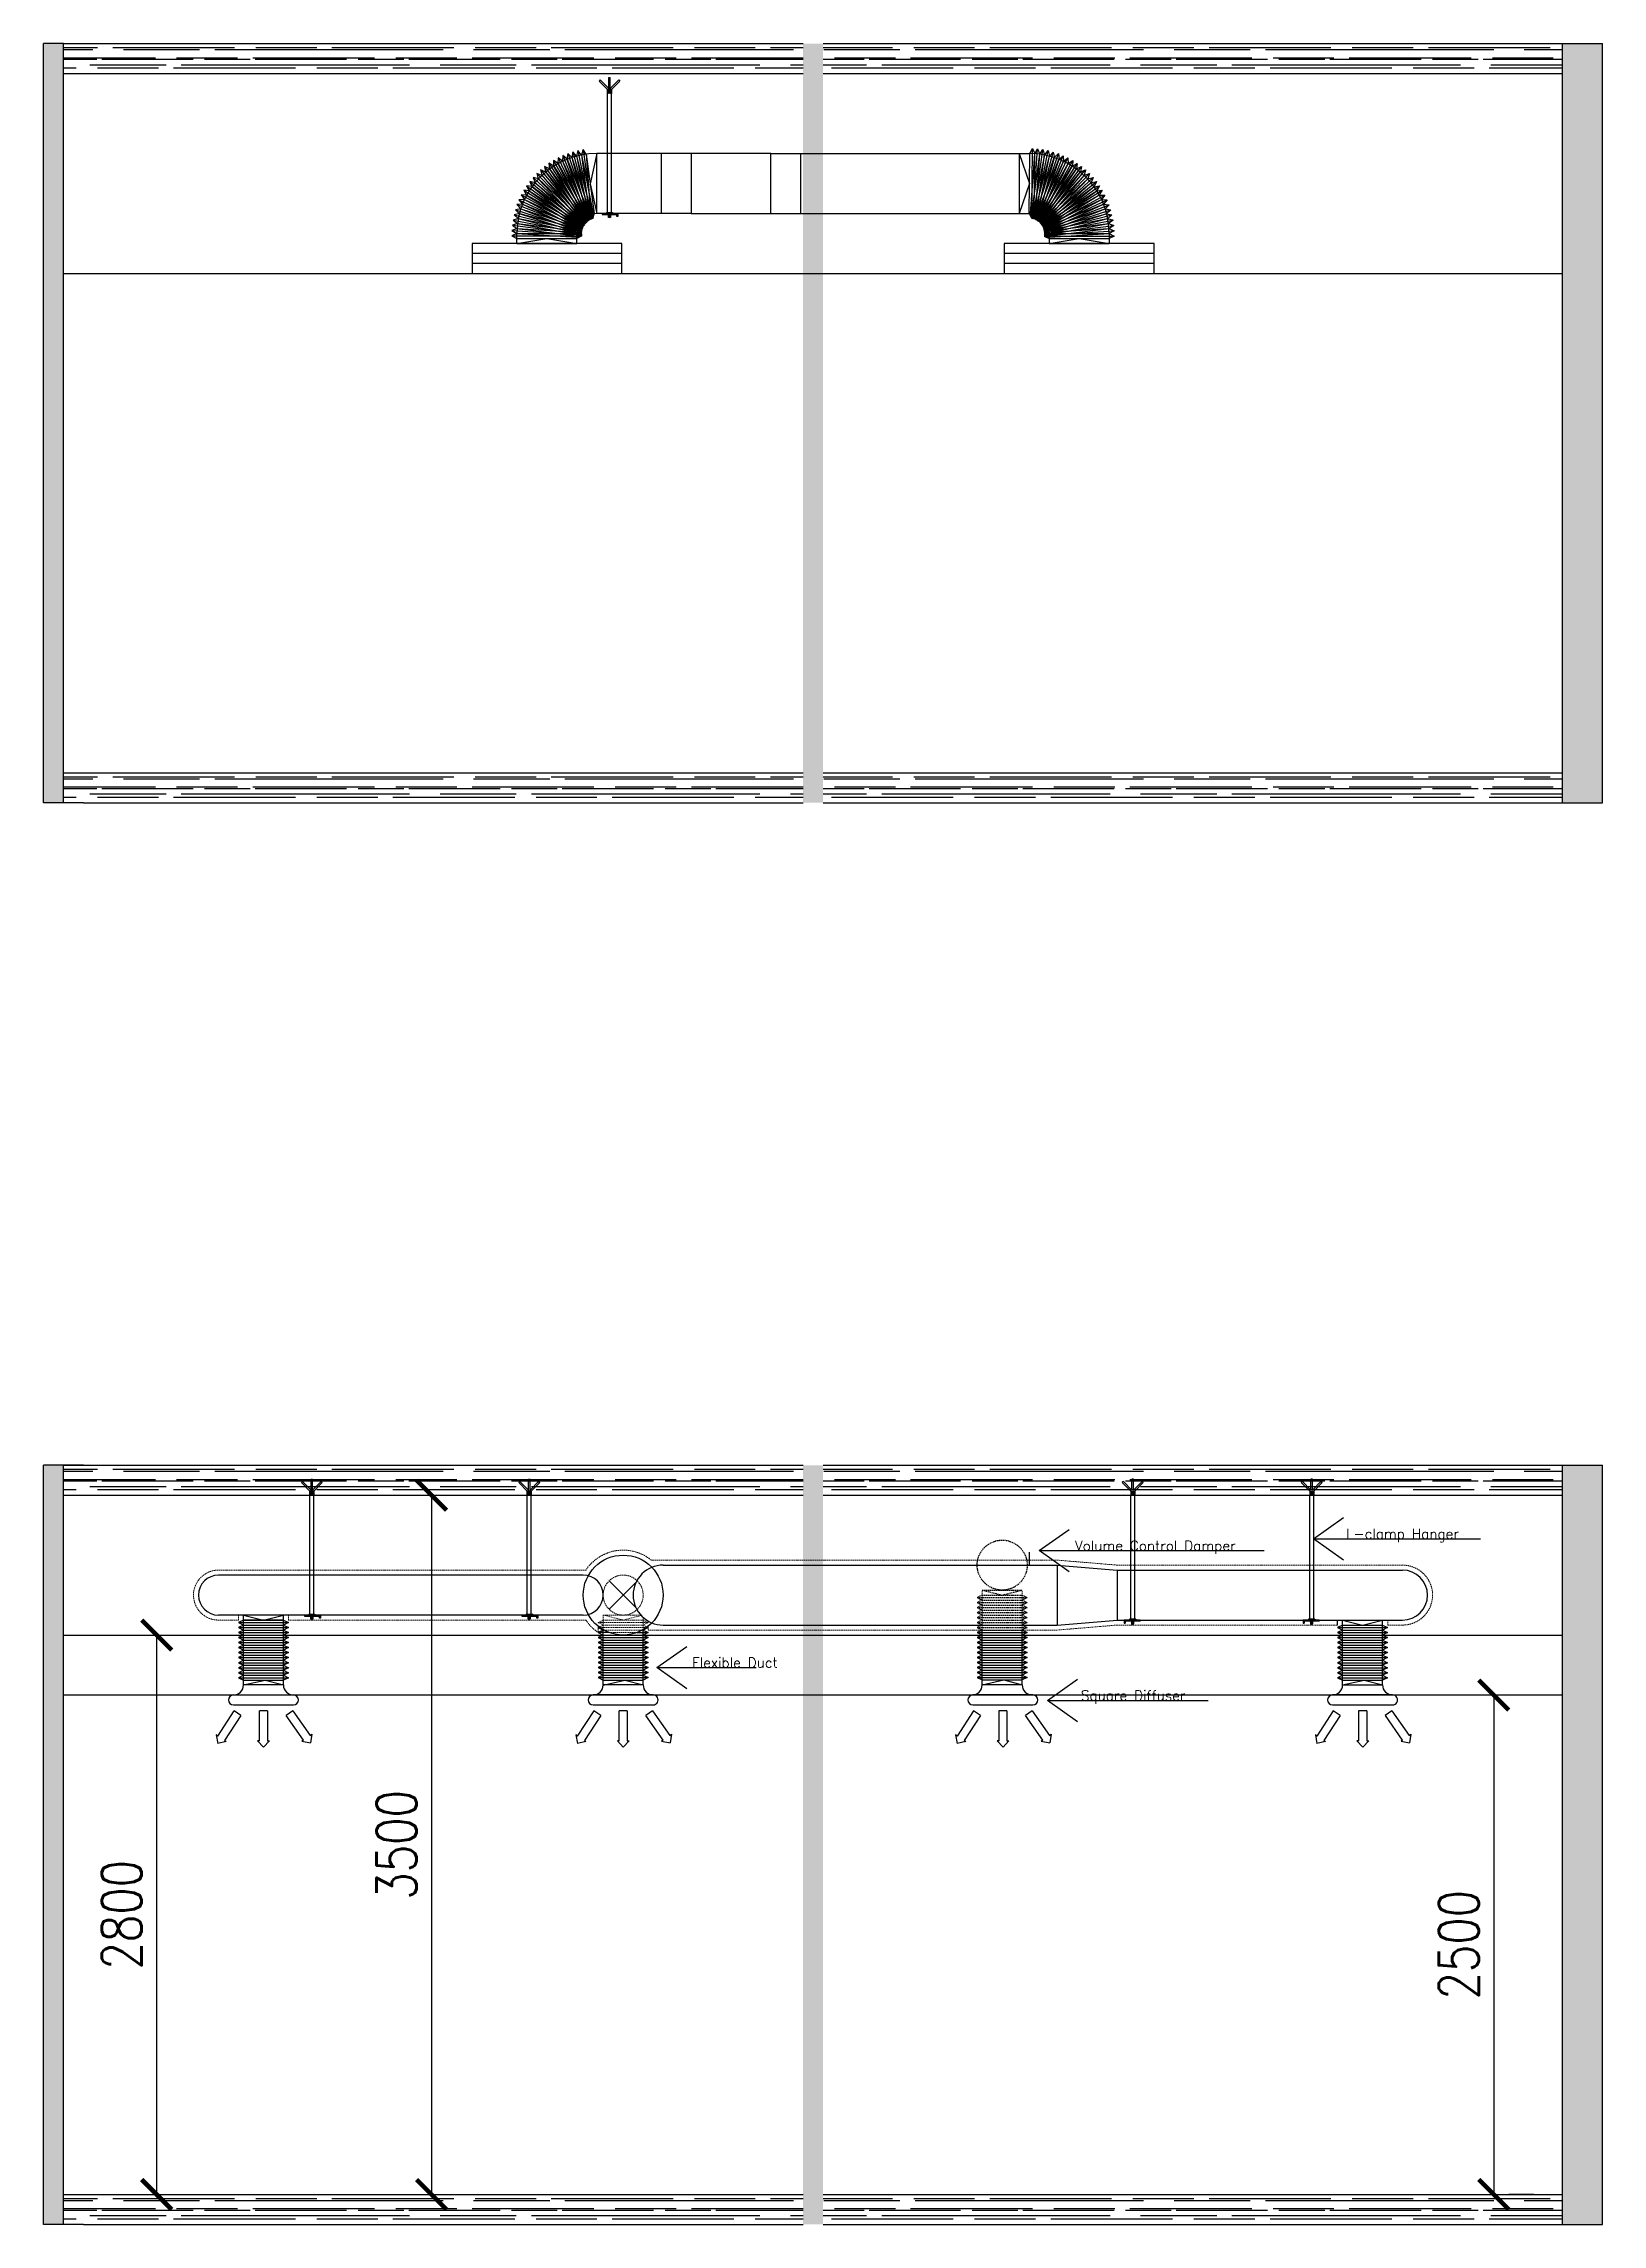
# Model space of a CAD drawing. Header units: millimetres. Extents: x -1288794 to 2153086, y -2701644 to -1335282.
# Drawn here: x 1116071 to 1123871, y -1346198 to -1335282 of the extents above; entities that cross this region are included whole.
import ezdxf

# ---------------------------------------------------------------- set-up
doc = ezdxf.new("R2010")
doc.units = ezdxf.units.MM
doc.header["$LTSCALE"] = 100
doc.header["$PDMODE"] = 34
doc.linetypes.add('HIDDEN', pattern=[9.525, 6.35, -3.175])
for name, color, linetype in [('A-FLOR-SPCL', 8, 'Continuous'), ('A-WALL-FULL', 8, 'Continuous'), ('AC- VD', 5, 'Continuous'), ('AC-FAD', 6, 'Continuous'), ('AC-SAD', 3, 'Continuous'), ('AC-SAD TEXT', 3, 'Continuous'), ('FALSE-CEILING-LEVEL', 5, 'Continuous'), ('M-HANGER', 30, 'Continuous')]:
    doc.layers.add(name, color=color, linetype=linetype)
doc.layers.add('INSULATION', color=1, linetype='Continuous', lineweight=5)
doc.styles.add('ROMAND', font='romand')
doc.styles.add('ROMANS', font='romans.shx', dxfattribs={"width": 0.8})
doc.dimstyles.new('100 of DIM2', dxfattribs={"dimscale": 0, "dimtxt": 200, "dimasz": 150, "dimexe": 75, "dimexo": 200, "dimgap": 75, "dimtad": 1, "dimdec": 0, "dimrnd": 5, "dimzin": 0, "dimdsep": 46, "dimtxsty": 'ROMANS', "dimblk": 'ARCHTICK', "dimcen": 100, "dimclrd": 94, "dimclre": 94, "dimclrt": 2, "dimadec": 0, "dimazin": 0, "dimtfac": 1, "dimtdec": 0, "dimtofl": 0, "dimtmove": 2, "dimatfit": 3, "dimldrblk": 'OPEN90', "dimfxl": 75, "dimtolj": 1, "dimtzin": 0, "dimarcsym": 0})

msp = doc.modelspace()

# ---------------------------------------------------------------- texts
at = {"layer": 'AC-SAD TEXT', "style": 'ROMAND'}
for s, p in [('Volume Control Damper', (1121231.6, -1342825.4)), ('L-clamp Hanger', (1122588.9, -1342766.2)), ('Flexible Duct', (1119314.9, -1343410.6)), ('Square Diffuser', (1121261.2, -1343575.4))]:
    msp.add_text(s, height=50, dxfattribs=at).set_placement(p)

# ---------------------------------------------------------------- blocks, each defined once
blk = doc.blocks.new('*U331')
at = {"layer": 'AC-SAD'}
for p, q in [((-13, 325), (-25, 300)), ((-25, 300), (-25, 0)), ((-13, 325), (-13, -25)), ((0, 300), (-13, 325)), ((0, 300), (0, 0)), ((0, 0), (-13, -25)), ((-13, -25), (-25, 0))]:
    blk.add_line(p, q, dxfattribs=at)
blk = doc.blocks.new('*U332')
at = {"layer": 'AC-SAD', "color": 0, "linetype": 'ByBlock', "lineweight": -2, "transparency": 16777216}
for p, rotation in [((1121005, -1335832), 179.5246554891882), ((1121030, -1335833), 175.9436692696205), ((1121055, -1335835), 172.3626830500531), ((1121080, -1335839), 168.7816968304855), ((1121104, -1335845), 165.2007106109179), ((1121128, -1335852), 161.6197243913504), ((1121151, -1335861), 158.038738171783), ((1121174, -1335871), 154.4577519522154), ((1121197, -1335882), 150.8767657326479), ((1121218, -1335895), 147.2957795130807), ((1121239, -1335909), 143.7147932935133), ((1121258, -1335925), 140.1338070739457), ((1121277, -1335941), 136.5528208543782), ((1121295, -1335959), 132.9718346348104), ((1121311, -1335978), 129.3908484152426), ((1121326, -1335998), 125.8098621956749), ((1121340, -1336018), 122.2288759761074), ((1121353, -1336040), 118.6478897565398), ((1121364, -1336062), 115.0669035369722), ((1121374, -1336085), 111.4859173174045), ((1121383, -1336109), 107.904931097837), ((1121389, -1336133), 104.3239448782697), ((1121395, -1336157), 100.7429586587022), ((1121399, -1336182), 97.16197243913474), ((1121401, -1336207), 93.58098621956748), ((1121402, -1336232), 90)]:
    blk.add_blockref('*U331', p, dxfattribs=dict(at, rotation=rotation))
blk = doc.blocks.new('_ArchTick')
at = {"color": 0, "linetype": 'ByBlock', "const_width": 0.15}
blk.add_lwpolyline([(-0.5, -0.5), (0.5, 0.5)], dxfattribs=at)
blk = doc.blocks.new('*D371')
at = {"layer": 'AC-FAD', "color": 94, "lineweight": -2, "transparency": 16777216}
for p, q in [((1123327, -1343548), (1123327, -1346048)), ((1123527, -1343548), (1123402, -1343548)), ((1123527, -1346048), (1123402, -1346048))]:
    blk.add_line(p, q, dxfattribs=at)
at = {"layer": 'Defpoints', "color": 0, "transparency": 16777216}
for p in [(1123327, -1343548), (1123327, -1346048), (1123327, -1346048)]:
    blk.add_point(p, dxfattribs=at)
at = {"layer": 'AC-FAD', "color": 94, "lineweight": -2, "transparency": 16777216, "xscale": 150, "yscale": 150, "zscale": 150}
for p, rotation in [((1123327, -1343548), 90), ((1123327, -1346048), 270)]:
    blk.add_blockref('_ArchTick', p, dxfattribs=dict(at, rotation=rotation))
at = {"layer": 'AC-FAD', "color": 2, "transparency": 16777216, "insert": (1123152, -1344798), "char_height": 200, "attachment_point": 5, "rotation": 90, "style": 'ROMANS'}
blk.add_mtext('\\A1;2500', dxfattribs=at)
blk = doc.blocks.new('*D372')
at = {"layer": 'AC-FAD', "color": 94, "lineweight": -2, "transparency": 16777216}
for p, q in [((1116636, -1343248), (1116636, -1346048)), ((1116653, -1343248), (1116711, -1343248)), ((1116653, -1346048), (1116711, -1346048))]:
    blk.add_line(p, q, dxfattribs=at)
at = {"layer": 'Defpoints', "color": 0, "transparency": 16777216}
for p in [(1116453, -1343248), (1116453, -1346048), (1116636, -1346048)]:
    blk.add_point(p, dxfattribs=at)
at = {"layer": 'AC-FAD', "color": 94, "lineweight": -2, "transparency": 16777216, "xscale": 150, "yscale": 150, "zscale": 150}
for p, rotation in [((1116636, -1343248), 90), ((1116636, -1346048), 270)]:
    blk.add_blockref('_ArchTick', p, dxfattribs=dict(at, rotation=rotation))
at = {"layer": 'AC-FAD', "color": 2, "transparency": 16777216, "insert": (1116461, -1344648), "char_height": 200, "attachment_point": 5, "rotation": 90, "style": 'ROMANS'}
blk.add_mtext('\\A1;2800', dxfattribs=at)
blk = doc.blocks.new('*D373')
at = {"layer": 'AC-FAD', "color": 94, "lineweight": -2, "transparency": 16777216}
for p, q in [((1118012, -1342548), (1118012, -1346048)), ((1118057, -1342548), (1118087, -1342548)), ((1118057, -1346048), (1118087, -1346048))]:
    blk.add_line(p, q, dxfattribs=at)
at = {"layer": 'Defpoints', "color": 0, "transparency": 16777216}
for p in [(1117857, -1342548), (1117857, -1346048), (1118012, -1346048)]:
    blk.add_point(p, dxfattribs=at)
at = {"layer": 'AC-FAD', "color": 94, "lineweight": -2, "transparency": 16777216, "xscale": 150, "yscale": 150, "zscale": 150}
for p, rotation in [((1118012, -1342548), 90), ((1118012, -1346048), 270)]:
    blk.add_blockref('_ArchTick', p, dxfattribs=dict(at, rotation=rotation))
at = {"layer": 'AC-FAD', "color": 2, "transparency": 16777216, "insert": (1117837, -1344298), "char_height": 200, "attachment_point": 5, "rotation": 90, "style": 'ROMANS'}
blk.add_mtext('\\A1;3500', dxfattribs=at)

# ---------------------------------------------------------------- dimensions: what is measured, and where the dimension line sits
at = {"layer": 'AC-FAD'}
for base, p1, p2, picture, middle in [((1118012.3, -1346047.8), (1117856.8, -1342547.8), (1117856.8, -1346047.8), '*D373', (1117837.3, -1344297.8)), ((1116635.7, -1346047.8), (1116453.4, -1343247.8), (1116453.4, -1346047.8), '*D372', (1116460.7, -1344647.8)), ((1123326.9, -1346047.8), (1123326.9, -1343547.8), (1123326.9, -1346047.8), '*D371', (1123151.9, -1344797.8))]:
    dim = msp.add_linear_dim(base=base, p1=p1, p2=p2, angle=90, dimstyle='100 of DIM2', override={"dimscale": 1, "dimfxl": 0.2}, dxfattribs=at)
    dim.commit()
    dim.dimension.update_dxf_attribs({"geometry": picture, "text_midpoint": middle})

# ---------------------------------------------------------------- hatches: boundary and pattern name
at = {"layer": 'A-WALL-FULL', "true_color": 0xf26722}
h = msp.add_hatch(dxfattribs=at)
h.set_pattern_fill('BRSTONE', color=30, scale=5)
h.set_pattern_definition([(0, (41287.41, 14731.477), (0, 41.91), []), (90, (41401.71, 14731.477), (-63.5, 41.91), [41.91, -41.91]), (90, (41389.01, 14731.477), (-63.5, 41.91), [41.91, -41.91]), (0, (41401.71, 14738.46), (63.5, 41.91), [-114.3, 12.7]), (0, (41401.71, 14745.447), (63.5, 41.91), [-114.3, 12.7]), (0, (41401.71, 14752.43), (63.5, 41.91), [-114.3, 12.7]), (0, (41401.71, 14759.417), (63.5, 41.91), [-114.3, 12.7]), (0, (41401.71, 14766.4), (63.5, 41.91), [-114.3, 12.7])])
h.paths.add_polyline_path([(1116170.6, -1339081.6), (1116170.6, -1335281.6), (1116070.6, -1335281.6), (1116070.6, -1339081.6)])
at = {"layer": 'A-WALL-FULL', "true_color": 0xed1f24}
h = msp.add_hatch(dxfattribs=at)
h.set_pattern_fill('AR-RROOF', color=240, scale=3)
h.set_pattern_definition([(0, (41287.41, 18381.48), (167.64, 76.2), [1143, -152.4, 381, -76.2]), (0, (41388.75, 18419.58), (-76.2, 101.346), [228.6, -25.146, 457.2, -57.15]), (0, (41325.51, 18446.247), (396.24, 51.054), [609.6, -106.68, 304.8, -76.2])])
h.paths.add_polyline_path([(1119970.6, -1335281.6), (1119970.6, -1335431.6), (1123670.6, -1335431.6), (1123670.6, -1335281.6)])
h.paths.add_polyline_path([(1119870.6, -1335431.6), (1119870.6, -1335281.6), (1116170.6, -1335281.6), (1116170.6, -1335431.6)])
at = {"layer": 'A-WALL-FULL', "true_color": 0xf26722}
h = msp.add_hatch(dxfattribs=at)
h.set_pattern_fill('BRSTONE', color=30, scale=2)
h.set_pattern_definition([(0, (23387.409, 120620.949), (0, 16.764), []), (90, (23433.129, 120620.95), (-25.4, 16.764), [16.764, -16.764]), (90, (23428.049, 120620.95), (-25.4, 16.764), [16.764, -16.764]), (0, (23433.129, 120623.743), (25.4, 16.764), [-45.72, 5.08]), (0, (23433.129, 120626.537), (25.4, 16.764), [-45.72, 5.08]), (0, (23433.129, 120629.331), (25.4, 16.764), [-45.72, 5.08]), (0, (23433.129, 120632.125), (25.4, 16.764), [-45.72, 5.08]), (0, (23433.129, 120634.919), (25.4, 16.764), [-45.72, 5.08])])
h.paths.add_polyline_path([(1119970.6, -1335281.6), (1119870.6, -1335281.6), (1119870.6, -1339081.6), (1119970.6, -1339081.6)])
h = msp.add_hatch(dxfattribs=at)
h.set_pattern_fill('BRSTONE', color=30, scale=2)
h.set_pattern_definition([(0, (43487.409, 14731.477), (0, 16.764), []), (90, (43533.129, 14731.477), (-25.4, 16.764), [16.764, -16.764]), (90, (43528.049, 14731.477), (-25.4, 16.764), [16.764, -16.764]), (0, (43533.129, 14734.27), (25.4, 16.764), [-45.72, 5.08]), (0, (43533.129, 14737.065), (25.4, 16.764), [-45.72, 5.08]), (0, (43533.129, 14739.859), (25.4, 16.764), [-45.72, 5.08]), (0, (43533.129, 14742.653), (25.4, 16.764), [-45.72, 5.08]), (0, (43533.129, 14745.447), (25.4, 16.764), [-45.72, 5.08])])
h.paths.add_polyline_path([(1123870.6, -1335281.6), (1123670.6, -1335281.6), (1123670.6, -1339081.6), (1123870.6, -1339081.6)])
at = {"layer": 'A-WALL-FULL', "true_color": 0xed1f24}
h = msp.add_hatch(dxfattribs=at)
h.set_pattern_fill('AR-RROOF', color=240, scale=3)
h.set_pattern_definition([(0, (41287.41, 14731.48), (167.64, 76.2), [1143, -152.4, 381, -76.2]), (0, (41388.75, 14769.58), (-76.2, 101.346), [228.6, -25.146, 457.2, -57.15]), (0, (41325.51, 14796.247), (396.24, 51.054), [609.6, -106.68, 304.8, -76.2])])
h.paths.add_polyline_path([(1119870.6, -1339081.6), (1119870.6, -1338931.6), (1116170.6, -1338931.6), (1116170.6, -1339081.6)])
h.paths.add_polyline_path([(1119970.6, -1338931.6), (1119970.6, -1339081.6), (1123670.6, -1339081.6), (1123670.6, -1338931.6)])
at = {"layer": 'A-WALL-FULL', "true_color": 0xf26722}
h = msp.add_hatch(dxfattribs=at)
h.set_pattern_fill('BRSTONE', color=30, scale=5)
h.set_pattern_definition([(0, (41287.41, 7615.255), (0, 41.91), []), (90, (41401.71, 7615.255), (-63.5, 41.91), [41.91, -41.91]), (90, (41389.01, 7615.255), (-63.5, 41.91), [41.91, -41.91]), (0, (41401.71, 7622.24), (63.5, 41.91), [-114.3, 12.7]), (0, (41401.71, 7629.225), (63.5, 41.91), [-114.3, 12.7]), (0, (41401.71, 7636.21), (63.5, 41.91), [-114.3, 12.7]), (0, (41401.71, 7643.195), (63.5, 41.91), [-114.3, 12.7]), (0, (41401.71, 7650.18), (63.5, 41.91), [-114.3, 12.7])])
h.paths.add_polyline_path([(1116170.6, -1346197.8), (1116170.6, -1342397.8), (1116070.6, -1342397.8), (1116070.6, -1346197.8)])
at = {"layer": 'A-WALL-FULL', "true_color": 0xed1f24}
h = msp.add_hatch(dxfattribs=at)
h.set_pattern_fill('AR-RROOF', color=240, scale=3)
h.set_pattern_definition([(0, (41287.41, 11265.255), (167.64, 76.2), [1143, -152.4, 381, -76.2]), (0, (41388.75, 11303.35), (-76.2, 101.346), [228.6, -25.146, 457.2, -57.15]), (0, (41325.51, 11330.025), (396.24, 51.054), [609.6, -106.68, 304.8, -76.2])])
h.paths.add_polyline_path([(1119970.6, -1342397.8), (1119970.6, -1342547.8), (1123670.6, -1342547.8), (1123670.6, -1342397.8)])
h.paths.add_polyline_path([(1119870.6, -1342547.8), (1119870.6, -1342397.8), (1116170.6, -1342397.8), (1116170.6, -1342547.8)])
at = {"layer": 'A-WALL-FULL', "true_color": 0xf26722}
h = msp.add_hatch(dxfattribs=at)
h.set_pattern_fill('BRSTONE', color=30, scale=2)
h.set_pattern_definition([(0, (23387.409, 113504.727), (0, 16.764), []), (90, (23433.129, 113504.727), (-25.4, 16.764), [16.764, -16.764]), (90, (23428.049, 113504.727), (-25.4, 16.764), [16.764, -16.764]), (0, (23433.129, 113507.521), (25.4, 16.764), [-45.72, 5.08]), (0, (23433.129, 113510.315), (25.4, 16.764), [-45.72, 5.08]), (0, (23433.129, 113513.109), (25.4, 16.764), [-45.72, 5.08]), (0, (23433.129, 113515.903), (25.4, 16.764), [-45.72, 5.08]), (0, (23433.129, 113518.697), (25.4, 16.764), [-45.72, 5.08])])
h.paths.add_polyline_path([(1119970.6, -1342397.8), (1119870.6, -1342397.8), (1119870.6, -1346197.8), (1119970.6, -1346197.8)])
h = msp.add_hatch(dxfattribs=at)
h.set_pattern_fill('BRSTONE', color=30, scale=2)
h.set_pattern_definition([(0, (43487.409, 7615.255), (0, 16.764), []), (90, (43533.129, 7615.255), (-25.4, 16.764), [16.764, -16.764]), (90, (43528.049, 7615.255), (-25.4, 16.764), [16.764, -16.764]), (0, (43533.129, 7618.049), (25.4, 16.764), [-45.72, 5.08]), (0, (43533.129, 7620.843), (25.4, 16.764), [-45.72, 5.08]), (0, (43533.129, 7623.637), (25.4, 16.764), [-45.72, 5.08]), (0, (43533.129, 7626.43), (25.4, 16.764), [-45.72, 5.08]), (0, (43533.129, 7629.225), (25.4, 16.764), [-45.72, 5.08])])
h.paths.add_polyline_path([(1123870.6, -1342397.8), (1123670.6, -1342397.8), (1123670.6, -1346197.8), (1123870.6, -1346197.8)])
at = {"layer": 'A-WALL-FULL', "true_color": 0xed1f24}
h = msp.add_hatch(dxfattribs=at)
h.set_pattern_fill('AR-RROOF', color=240, scale=3)
h.set_pattern_definition([(0, (41287.41, 7615.255), (167.64, 76.2), [1143, -152.4, 381, -76.2]), (0, (41388.75, 7653.35), (-76.2, 101.346), [228.6, -25.146, 457.2, -57.15]), (0, (41325.51, 7680.025), (396.24, 51.054), [609.6, -106.68, 304.8, -76.2])])
h.paths.add_polyline_path([(1119870.6, -1346197.8), (1119870.6, -1346047.8), (1116170.6, -1346047.8), (1116170.6, -1346197.8)])
h.paths.add_polyline_path([(1119970.6, -1346047.8), (1119970.6, -1346197.8), (1123670.6, -1346197.8), (1123670.6, -1346047.8)])

# ---------------------------------------------------------------- linework, layer by layer
at = {"layer": 'A-FLOR-SPCL'}
for p, q in [((1119970.6, -1335281.6), (1123670.6, -1335281.6)), ((1119970.6, -1335431.6), (1123670.6, -1335431.6)), ((1116270.6, -1342397.8), (1119870.6, -1342397.8)), ((1116170.6, -1342547.8), (1119870.6, -1342547.8))]:
    msp.add_line(p, q, dxfattribs=at)
at = {"layer": 'A-WALL-FULL'}
for p, q in [((1116070.6, -1339081.6), (1116070.6, -1335281.6)), ((1116070.6, -1339081.6), (1116070.6, -1335281.6)), ((1116170.6, -1335281.6), (1116070.6, -1335281.6)), ((1116170.6, -1339081.6), (1116170.6, -1335281.6)), ((1116170.6, -1339081.6), (1116170.6, -1335281.6)), ((1116170.6, -1335281.6), (1119870.6, -1335281.6)), ((1119970.6, -1335281.6), (1123670.6, -1335281.6)), ((1123670.6, -1335281.6), (1123870.6, -1335281.6)), ((1123670.6, -1339081.6), (1123670.6, -1335281.6)), ((1123870.6, -1339081.6), (1123870.6, -1335281.6)), ((1116170.6, -1335431.6), (1119870.6, -1335431.6)), ((1119970.6, -1335431.6), (1123670.6, -1335431.6)), ((1116170.6, -1338931.6), (1119870.6, -1338931.6)), ((1119970.6, -1338931.6), (1123670.6, -1338931.6)), ((1116270.6, -1339081.6), (1116070.6, -1339081.6)), ((1116270.6, -1339081.6), (1119870.6, -1339081.6)), ((1119970.6, -1339081.6), (1123670.6, -1339081.6)), ((1123670.6, -1339081.6), (1123870.6, -1339081.6)), ((1116070.6, -1346197.8), (1116070.6, -1342397.8)), ((1116070.6, -1346197.8), (1116070.6, -1342397.8)), ((1116270.6, -1342397.8), (1116070.6, -1342397.8)), ((1116170.6, -1346197.8), (1116170.6, -1342397.8)), ((1116170.6, -1346197.8), (1116170.6, -1342397.8)), ((1116170.6, -1342397.8), (1119870.6, -1342397.8)), ((1119970.6, -1342397.8), (1123670.6, -1342397.8)), ((1123670.6, -1342397.8), (1123870.6, -1342397.8)), ((1123670.6, -1346197.8), (1123670.6, -1342397.8)), ((1123870.6, -1346197.8), (1123870.6, -1342397.8)), ((1116170.6, -1342547.8), (1119870.6, -1342547.8)), ((1119970.6, -1342547.8), (1123670.6, -1342547.8)), ((1116170.6, -1346047.8), (1119870.6, -1346047.8)), ((1119970.6, -1346047.8), (1123670.6, -1346047.8)), ((1116270.6, -1346197.8), (1116070.6, -1346197.8)), ((1116270.6, -1346197.8), (1119870.6, -1346197.8)), ((1119970.6, -1346197.8), (1123670.6, -1346197.8)), ((1123670.6, -1346197.8), (1123870.6, -1346197.8))]:
    msp.add_line(p, q, dxfattribs=at)
at = {"layer": 'AC- VD'}
for p, q in [((1120702.6, -1342897.8), (1121004.6, -1342897.8)), ((1121004.6, -1342897.8), (1121004.6, -1342833.6))]:
    msp.add_line(p, q, dxfattribs=at)
at = {"layer": 'AC-SAD'}
for p, q in [((1118744.3, -1335817.1), (1118736.9, -1335844.1)), ((1118744.3, -1335817.1), (1118812.4, -1336160.5)), ((1118761.4, -1335839.2, 0), (1118744.3, -1335817.1)), ((1118770.4, -1335812), (1118761.3, -1335838.5)), ((1118770.4, -1335812), (1118816.9, -1336158.9)), ((1118786.1, -1335835.1, 0), (1118770.4, -1335812)), ((1118557.2, -1335913.4), (1118781.6, -1336182)), ((1118582.8, -1335924.6, 0), (1118557.2, -1335913.4)), ((1118557.2, -1335913.4), (1118563.6, -1335940.6)), ((1118577.6, -1335896.4), (1118784.8, -1336178.5)), ((1118602.5, -1335909.2, 0), (1118577.6, -1335896.4)), ((1118577.6, -1335896.4), (1118582.4, -1335924)), ((1118582.4, -1335924), (1118759.9, -1336165.8)), ((1118582.8, -1335924.6), (1118775.1, -1336154.8)), ((1118599.1, -1335880.7), (1118788.2, -1336175.2)), ((1118623.1, -1335895, 0), (1118599.1, -1335880.7)), ((1118599.1, -1335880.7), (1118602.1, -1335908.5)), ((1118602.1, -1335908.5), (1118764.2, -1336161)), ((1118602.5, -1335909.2), (1118780.1, -1336151)), ((1118621.5, -1335866.4), (1118791.8, -1336172.2)), ((1118644.6, -1335882.2, 0), (1118621.5, -1335866.4)), ((1118621.5, -1335866.4), (1118622.7, -1335894.3)), ((1118622.7, -1335894.3), (1118768.7, -1336156.4)), ((1118623.1, -1335895), (1118785.2, -1336147.4)), ((1118644.7, -1335853.5), (1118644.2, -1335881.5)), ((1118644.2, -1335881.5), (1118773.6, -1336152.1)), ((1118644.6, -1335882.2), (1118790.6, -1336144.2)), ((1118644.7, -1335853.5), (1118795.6, -1336169.3)), ((1118666.8, -1335870.7, 0), (1118644.7, -1335853.5)), ((1118668.7, -1335842.1), (1118666.5, -1335870)), ((1118666.5, -1335870), (1118778.7, -1336148.2)), ((1118666.8, -1335870.7), (1118796.1, -1336141.4)), ((1118668.7, -1335842.1), (1118799.6, -1336166.7)), ((1118689.6, -1335860.6, 0), (1118668.7, -1335842.1)), ((1118693.4, -1335832.2), (1118689.4, -1335859.9)), ((1118689.4, -1335859.9), (1118784, -1336144.6)), ((1118689.6, -1335860.6), (1118801.8, -1336138.8)), ((1118693.4, -1335832.2), (1118803.7, -1336164.4)), ((1118713.1, -1335852, 0), (1118693.4, -1335832.2)), ((1118718.6, -1335823.9), (1118712.9, -1335851.2)), ((1118712.9, -1335851.2), (1118789.5, -1336141.3)), ((1118713.1, -1335852), (1118807.7, -1336136.7)), ((1118718.6, -1335823.9), (1118808, -1336162.3)), ((1118737.1, -1335844.9, 0), (1118718.6, -1335823.9)), ((1118736.9, -1335844.1), (1118795.3, -1336138.4)), ((1118737.1, -1335844.9), (1118813.7, -1336134.9)), ((1118761.3, -1335838.5), (1118801.2, -1336135.8)), ((1118761.4, -1335839.2), (1118819.8, -1336133.5)), ((1118786, -1335834.4), (1118807.2, -1336133.6)), ((1118786.1, -1335835.1), (1118825.9, -1336132.5)), ((1118839.2, -1335831.6), (1118806, -1335983.8)), ((1119160.2, -1335831.6), (1118839.2, -1335831.6)), ((1118839.2, -1336131.6), (1118839.2, -1335831.6)), ((1119160.2, -1335831.6), (1119160.2, -1336131.6)), ((1119310.2, -1335831.6), (1119160.2, -1335831.6)), ((1119710.2, -1335831.6), (1119310.2, -1335831.6)), ((1119310.2, -1335831.6), (1119310.2, -1336131.6)), ((1119310.2, -1335831.6), (1119310.2, -1336131.6)), ((1119710.2, -1336131.6), (1119710.2, -1335831.6)), ((1119710.2, -1336131.6), (1119710.2, -1335831.6)), ((1119710.2, -1335831.6), (1119860.2, -1335831.6)), ((1119860.2, -1336131.6), (1119860.2, -1335831.6)), ((1119860.2, -1335831.6), (1121001.9, -1335831.6)), ((1120951.9, -1335831.6), (1120951.9, -1336131.6)), ((1120951.9, -1335831.6), (1121004, -1335981.8)), ((1118473.1, -1336015.5), (1118769.1, -1336202.2)), ((1118500.9, -1336018.3, 0), (1118473.1, -1336015.5)), ((1118473.1, -1336015.5), (1118487.5, -1336039.4)), ((1118487.3, -1335993.1), (1118771.1, -1336197.8)), ((1118514.9, -1335997.6, 0), (1118487.3, -1335993.1)), ((1118487.3, -1335993.1), (1118500.2, -1336017.8)), ((1118500.2, -1336017.8), (1118743.5, -1336193.4)), ((1118500.9, -1336018.3), (1118754.6, -1336178.3)), ((1118502.8, -1335971.5), (1118773.3, -1336193.7)), ((1118530.1, -1335977.7, 0), (1118502.8, -1335971.5)), ((1118502.8, -1335971.5), (1118514.2, -1335997.1)), ((1118514.2, -1335997.1), (1118746.1, -1336187.5)), ((1118514.9, -1335997.6), (1118758.1, -1336173.1)), ((1118519.7, -1335951), (1118775.8, -1336189.6)), ((1118546.6, -1335958.9, 0), (1118519.7, -1335951)), ((1118519.7, -1335951), (1118529.5, -1335977.2)), ((1118529.5, -1335977.2), (1118749, -1336181.7)), ((1118530.1, -1335977.7), (1118762, -1336168.1)), ((1118537.9, -1335931.6), (1118778.6, -1336185.7)), ((1118564.2, -1335941.2, 0), (1118537.9, -1335931.6)), ((1118537.9, -1335931.6), (1118546, -1335958.4)), ((1118546, -1335958.4), (1118752.3, -1336176.2)), ((1118546.6, -1335958.9), (1118766.1, -1336163.4)), ((1118563.6, -1335940.6), (1118755.9, -1336170.9)), ((1118564.2, -1335941.2), (1118770.5, -1336159)), ((1118806, -1335983.8), (1118839.2, -1336131.6, 0)), ((1121004, -1335981.8), (1120951.9, -1336131.6)), ((1118451.7, -1336132.6, 0), (1118424.4, -1336138.6)), ((1118424.4, -1336138.6), (1118763.5, -1336225.1)), ((1118424.4, -1336138.6), (1118445.5, -1336156.9)), ((1118458.6, -1336108.6, 0), (1118431, -1336112.8)), ((1118431, -1336112.8), (1118764, -1336220.4)), ((1118431, -1336112.8), (1118450.9, -1336132.4)), ((1118467, -1336085.1, 0), (1118439.2, -1336087.6)), ((1118439.2, -1336087.6), (1118764.9, -1336215.8)), ((1118439.2, -1336087.6), (1118457.9, -1336108.3)), ((1118476.9, -1336062.1, 0), (1118449, -1336062.9)), ((1118449, -1336062.9), (1118766, -1336211.1)), ((1118449, -1336062.9), (1118466.3, -1336084.8)), ((1118450.9, -1336132.4), (1118736.4, -1336224.6)), ((1118451.7, -1336132.6), (1118742.3, -1336206.9)), ((1118457.9, -1336108.3), (1118737, -1336218.2)), ((1118458.6, -1336108.6), (1118744.1, -1336200.8)), ((1118460.3, -1336038.8), (1118767.4, -1336206.6)), ((1118488.2, -1336039.8, 0), (1118460.3, -1336038.8)), ((1118460.3, -1336038.8), (1118476.2, -1336061.8)), ((1118466.3, -1336084.8), (1118738.1, -1336211.9)), ((1118467, -1336085.1), (1118746.2, -1336195)), ((1118476.2, -1336061.8), (1118739.5, -1336205.6)), ((1118476.9, -1336062.1), (1118748.7, -1336189.2)), ((1118487.5, -1336039.4), (1118741.3, -1336199.4)), ((1118488.2, -1336039.8), (1118751.5, -1336183.6)), ((1118803.7, -1336164.4), (1118784, -1336144.6)), ((1118808, -1336162.3), (1118789.5, -1336141.3)), ((1118790.6, -1336144.2), (1118791.8, -1336172.2)), ((1118812.4, -1336160.5), (1118795.3, -1336138.4)), ((1118796.1, -1336141.4), (1118795.6, -1336169.3)), ((1118801.8, -1336138.8), (1118799.6, -1336166.7)), ((1118816.9, -1336158.9), (1118801.2, -1336135.8)), ((1118807.7, -1336136.7), (1118803.7, -1336164.4)), ((1118821.5, -1336157.7), (1118807.2, -1336133.6)), ((1118813.7, -1336134.9), (1118808, -1336162.3)), ((1118819.8, -1336133.5), (1118812.4, -1336160.5)), ((1118825.9, -1336132.5), (1118816.9, -1336158.9)), ((1119160.2, -1336131.6), (1118839.2, -1336131.6)), ((1119310.2, -1336131.6), (1119160.2, -1336131.6)), ((1119310.2, -1336131.6), (1119710.2, -1336131.6)), ((1119710.2, -1336131.6), (1119860.2, -1336131.6)), ((1119860.2, -1336131.6), (1121001.9, -1336131.6)), ((1118439.2, -1336231.6, 0), (1118414.2, -1336244.1)), ((1118414.2, -1336244.1), (1118764.2, -1336244.1)), ((1118414.2, -1336244.1), (1118439.2, -1336256.6)), ((1118440, -1336206.6, 0), (1118414.3, -1336217.5)), ((1118414.3, -1336217.5), (1118763.6, -1336239.4)), ((1118414.3, -1336217.5), (1118438.5, -1336231.6)), ((1118442.4, -1336181.7, 0), (1118416, -1336191)), ((1118416, -1336191), (1118763.3, -1336234.6)), ((1118416, -1336191), (1118439.2, -1336206.5)), ((1118446.2, -1336157, 0), (1118419.4, -1336164.7)), ((1118419.4, -1336164.7), (1118763.2, -1336229.9)), ((1118419.4, -1336164.7), (1118441.6, -1336181.6)), ((1118438.5, -1336231.6), (1118737.9, -1336250.3)), ((1118439.2, -1336206.5), (1118736.9, -1336243.9)), ((1118439.2, -1336281.6), (1118439.2, -1336231.6)), ((1118439.2, -1336231.6), (1118739.2, -1336231.6)), ((1118440, -1336206.6), (1118739.4, -1336225.3)), ((1118441.6, -1336181.6), (1118736.3, -1336237.5)), ((1118442.4, -1336181.7), (1118740, -1336219.1)), ((1118445.5, -1336156.9), (1118736.2, -1336231.1)), ((1118446.2, -1336157), (1118741, -1336213)), ((1118763.5, -1336225.1), (1118736.2, -1336231.1)), ((1118763.2, -1336229.9), (1118736.3, -1336237.5)), ((1118764, -1336220.4), (1118736.4, -1336224.6)), ((1118763.3, -1336234.6), (1118736.9, -1336243.9)), ((1118764.9, -1336215.8), (1118737, -1336218.2)), ((1118763.6, -1336239.4), (1118737.9, -1336250.3)), ((1118766, -1336211.1), (1118738.1, -1336211.9)), ((1118739.2, -1336281.6), (1118739.2, -1336231.6)), ((1118739.2, -1336231.6), (1118764.2, -1336244.1)), ((1118764.2, -1336244.1), (1118739.2, -1336256.6)), ((1118739.4, -1336225.3), (1118763.6, -1336239.4)), ((1118767.4, -1336206.6), (1118739.5, -1336205.6)), ((1118740, -1336219.1), (1118763.3, -1336234.6)), ((1118741, -1336213), (1118763.2, -1336229.9)), ((1118769.1, -1336202.2), (1118741.3, -1336199.4)), ((1118742.3, -1336206.9), (1118763.5, -1336225.1)), ((1118771.1, -1336197.8), (1118743.5, -1336193.4)), ((1118744.1, -1336200.8), (1118764, -1336220.4)), ((1118773.3, -1336193.7), (1118746.1, -1336187.5)), ((1118746.2, -1336195), (1118764.9, -1336215.8)), ((1118748.7, -1336189.2), (1118766, -1336211.1)), ((1118775.8, -1336189.6), (1118749, -1336181.7)), ((1118751.5, -1336183.6), (1118767.4, -1336206.6)), ((1118778.6, -1336185.7), (1118752.3, -1336176.2)), ((1118754.6, -1336178.3), (1118769.1, -1336202.2)), ((1118781.6, -1336182), (1118755.9, -1336170.9)), ((1118758.1, -1336173.1), (1118771.1, -1336197.8)), ((1118784.8, -1336178.5), (1118759.9, -1336165.8)), ((1118762, -1336168.1), (1118773.3, -1336193.7)), ((1118788.2, -1336175.2), (1118764.2, -1336161)), ((1118766.1, -1336163.4), (1118775.8, -1336189.6)), ((1118791.8, -1336172.2), (1118768.7, -1336156.4)), ((1118770.5, -1336159), (1118778.6, -1336185.7)), ((1118795.6, -1336169.3), (1118773.6, -1336152.1)), ((1118775.1, -1336154.8), (1118781.6, -1336182)), ((1118799.6, -1336166.7), (1118778.7, -1336148.2)), ((1118780.1, -1336151), (1118784.8, -1336178.5)), ((1118785.2, -1336147.4), (1118788.2, -1336175.2)), ((1121101.9, -1336231.6), (1121101.9, -1336281.6)), ((1121401.9, -1336231.6), (1121401.9, -1336281.6)), ((1118964.2, -1336281.6), (1118214.2, -1336281.6)), ((1118214.2, -1336281.6), (1118214.2, -1336431.6)), ((1118964.2, -1336331.6), (1118214.2, -1336331.6)), ((1118439.2, -1336281.6), (1118589.2, -1336256.6)), ((1118439.2, -1336256.6), (1118739.2, -1336256.6)), ((1118439.2, -1336281.6), (1118739.2, -1336281.6)), ((1118589.2, -1336256.6), (1118739.2, -1336281.6)), ((1118964.2, -1336431.6), (1118964.2, -1336281.6)), ((1121626.9, -1336281.6), (1120876.9, -1336281.6)), ((1120876.9, -1336281.6), (1120876.9, -1336431.6)), ((1121626.9, -1336331.6), (1120876.9, -1336331.6)), ((1121101.9, -1336281.6), (1121251.9, -1336256.6)), ((1121101.9, -1336281.6), (1121401.9, -1336281.6)), ((1121251.9, -1336256.6), (1121401.9, -1336281.6)), ((1121626.9, -1336431.6), (1121626.9, -1336281.6)), ((1118964.2, -1336381.6), (1118214.2, -1336381.6)), ((1118214.2, -1336431.6), (1118964.2, -1336431.6)), ((1121626.9, -1336381.6), (1120876.9, -1336381.6)), ((1120876.9, -1336431.6), (1121626.9, -1336431.6)), ((1119170.6, -1342897.8), (1121142.2, -1342897.8)), ((1121142.2, -1342897.8), (1121142.2, -1343197.8)), ((1121142.2, -1342897.8), (1121442.2, -1342922.8)), ((1118770.8, -1342947.8), (1116945.5, -1342947.8)), ((1118899.9, -1342977.1), (1119035, -1343112.1)), ((1119035, -1342983.6), (1118899.9, -1343118.5)), ((1121442.2, -1342922.8), (1121442.2, -1343172.8)), ((1121442.2, -1342922.8), (1122870.7, -1342922.8)), ((1118770.8, -1343147.8), (1116945.5, -1343147.8)), ((1117070.6, -1343172.8), (1117045.6, -1343185.3)), ((1117045.6, -1343185.3), (1117295.6, -1343185.3)), ((1117045.6, -1343185.3), (1117070.6, -1343197.8)), ((1117070.6, -1343197.9), (1117045.6, -1343210.4)), ((1117045.6, -1343210.4), (1117295.6, -1343210.4)), ((1117045.6, -1343210.4), (1117070.6, -1343222.9)), ((1117070.6, -1343223), (1117045.6, -1343235.5)), ((1117045.6, -1343235.5), (1117295.6, -1343235.5)), ((1117045.6, -1343235.5), (1117070.6, -1343248)), ((1117070.6, -1343497.8), (1117070.6, -1343147.8)), ((1117070.6, -1343147.8), (1117170.6, -1343172.8)), ((1117070.6, -1343172.8), (1117270.6, -1343172.8)), ((1117270.6, -1343172.8), (1117070.6, -1343172.8)), ((1117070.6, -1343197.8), (1117270.6, -1343197.8)), ((1117070.6, -1343222.9), (1117270.6, -1343222.9)), ((1117170.6, -1343172.8), (1117270.6, -1343147.8)), ((1117270.6, -1343497.8), (1117270.6, -1343147.8)), ((1117270.6, -1343172.8), (1117295.6, -1343185.3)), ((1117295.6, -1343185.3), (1117270.6, -1343197.8)), ((1117270.6, -1343197.9), (1117295.6, -1343210.4)), ((1117295.6, -1343210.4), (1117270.6, -1343222.9)), ((1117270.6, -1343223), (1117295.6, -1343235.5)), ((1117295.6, -1343235.5), (1117270.6, -1343248)), ((1118845.6, -1343210.3), (1118850.6, -1343207.8)), ((1118845.6, -1343210.3), (1118870.6, -1343222.8)), ((1118854, -1343210.3), (1118845.6, -1343210.3)), ((1118870.6, -1343222.8), (1118845.6, -1343235.3)), ((1118845.6, -1343235.3), (1118870.6, -1343247.8)), ((1118901, -1343235.3), (1118845.6, -1343235.3)), ((1118870.6, -1343497.9), (1118870.6, -1343221)), ((1118870.6, -1343222.8), (1118873.8, -1343222.8)), ((1119040.2, -1343235.3), (1119095.6, -1343235.3)), ((1119067.4, -1343222.8), (1119070.6, -1343222.8)), ((1119095.6, -1343210.3), (1119070.6, -1343222.8)), ((1119070.6, -1343497.9), (1119070.6, -1343221)), ((1119070.6, -1343222.8), (1119095.6, -1343235.3)), ((1119095.6, -1343235.3), (1119070.6, -1343247.8)), ((1119087.2, -1343210.3), (1119095.6, -1343210.3)), ((1119090.6, -1343207.8), (1119095.6, -1343210.3)), ((1119170.6, -1343197.8), (1121142.2, -1343197.8)), ((1120767.2, -1343222.8), (1120742.2, -1343235.3)), ((1120742.2, -1343235.3), (1120992.2, -1343235.3)), ((1120742.2, -1343235.3), (1120767.2, -1343247.8)), ((1120767.2, -1343497.8), (1120767.2, -1343222.8)), ((1120967.2, -1343497.9), (1120967.2, -1343222.8)), ((1120967.2, -1343222.8), (1120992.2, -1343235.3)), ((1120992.2, -1343235.3), (1120967.2, -1343247.8)), ((1121142.2, -1343197.8), (1121442.2, -1343172.8)), ((1121442.2, -1343172.8), (1122870.7, -1343172.8)), ((1122570.6, -1343197.9), (1122545.6, -1343210.4)), ((1122545.6, -1343210.4), (1122795.6, -1343210.4)), ((1122545.6, -1343210.4), (1122570.6, -1343222.9)), ((1122570.6, -1343223), (1122545.6, -1343235.5)), ((1122545.6, -1343235.5), (1122795.6, -1343235.5)), ((1122545.6, -1343235.5), (1122570.6, -1343248)), ((1122545.8, -1343197.8), (1122545.8, -1343172.8)), ((1122570.6, -1343497.9), (1122570.6, -1343172.8)), ((1122570.6, -1343172.8), (1122670.6, -1343197.8)), ((1122570.6, -1343197.8), (1122770.6, -1343197.8)), ((1122570.6, -1343222.9), (1122770.6, -1343222.9)), ((1122670.6, -1343197.8), (1122770.6, -1343172.8)), ((1122770.6, -1343497.9), (1122770.6, -1343172.8)), ((1122770.6, -1343197.9), (1122795.6, -1343210.4)), ((1122795.6, -1343210.4), (1122770.6, -1343222.9)), ((1122770.6, -1343223), (1122795.6, -1343235.5)), ((1122795.6, -1343235.5), (1122770.6, -1343248)), ((1117070.6, -1343248.1), (1117045.6, -1343260.6)), ((1117045.6, -1343260.6), (1117295.6, -1343260.6)), ((1117045.6, -1343260.6), (1117070.6, -1343273.1)), ((1117070.6, -1343273.2), (1117045.6, -1343285.7)), ((1117045.6, -1343285.7), (1117295.6, -1343285.7)), ((1117045.6, -1343285.7), (1117070.6, -1343298.2)), ((1117070.6, -1343298.3), (1117045.6, -1343310.8)), ((1117045.6, -1343310.8), (1117295.6, -1343310.8)), ((1117045.6, -1343310.8), (1117070.6, -1343323.3)), ((1117070.6, -1343323.4), (1117045.6, -1343335.9)), ((1117045.6, -1343335.9), (1117295.6, -1343335.9)), ((1117045.6, -1343335.9), (1117070.6, -1343348.4)), ((1117070.6, -1343348.5), (1117045.6, -1343361)), ((1117070.6, -1343248), (1117270.6, -1343248)), ((1117070.6, -1343273.1), (1117270.6, -1343273.1)), ((1117070.6, -1343298.2), (1117270.6, -1343298.2)), ((1117070.6, -1343323.3), (1117270.6, -1343323.3)), ((1117070.6, -1343348.4), (1117270.6, -1343348.4)), ((1117270.6, -1343248.1), (1117295.6, -1343260.6)), ((1117295.6, -1343260.6), (1117270.6, -1343273.1)), ((1117270.6, -1343273.2), (1117295.6, -1343285.7)), ((1117295.6, -1343285.7), (1117270.6, -1343298.2)), ((1117270.6, -1343298.3), (1117295.6, -1343310.8)), ((1117295.6, -1343310.8), (1117270.6, -1343323.3)), ((1117270.6, -1343323.4), (1117295.6, -1343335.9)), ((1117295.6, -1343335.9), (1117270.6, -1343348.4)), ((1117270.6, -1343348.5), (1117295.6, -1343361)), ((1118870.6, -1343247.8), (1118845.6, -1343260.3)), ((1118845.6, -1343260.3), (1119095.6, -1343260.3)), ((1118845.6, -1343260.3), (1118870.6, -1343272.8)), ((1118870.6, -1343272.8), (1118845.6, -1343285.3)), ((1118845.6, -1343285.3), (1119095.6, -1343285.3)), ((1118845.6, -1343285.3), (1118870.6, -1343297.8)), ((1118870.6, -1343297.8), (1118845.6, -1343310.3)), ((1118845.6, -1343310.3), (1119095.6, -1343310.3)), ((1118845.6, -1343310.3), (1118870.6, -1343322.8)), ((1118870.6, -1343322.9), (1118845.6, -1343335.4)), ((1118845.6, -1343335.4), (1119095.6, -1343335.4)), ((1118845.6, -1343335.4), (1118870.6, -1343347.9)), ((1118870.6, -1343347.9), (1118845.6, -1343360.4)), ((1118870.6, -1343247.8), (1119070.6, -1343247.8)), ((1118870.6, -1343272.8), (1119070.6, -1343272.8)), ((1118870.6, -1343297.8), (1119070.6, -1343297.8)), ((1118870.6, -1343322.8), (1119070.6, -1343322.8)), ((1118870.6, -1343347.9), (1119070.6, -1343347.9)), ((1119070.6, -1343247.8), (1119095.6, -1343260.3)), ((1119095.6, -1343260.3), (1119070.6, -1343272.8)), ((1119070.6, -1343272.8), (1119095.6, -1343285.3)), ((1119095.6, -1343285.3), (1119070.6, -1343297.8)), ((1119070.6, -1343297.8), (1119095.6, -1343310.3)), ((1119095.6, -1343310.3), (1119070.6, -1343322.8)), ((1119070.6, -1343322.9), (1119095.6, -1343335.4)), ((1119095.6, -1343335.4), (1119070.6, -1343347.9)), ((1119070.6, -1343347.9), (1119095.6, -1343360.4)), ((1120767.2, -1343247.8), (1120742.2, -1343260.3)), ((1120742.2, -1343260.3), (1120992.2, -1343260.3)), ((1120742.2, -1343260.3), (1120767.2, -1343272.8)), ((1120767.2, -1343272.8), (1120742.2, -1343285.3)), ((1120742.2, -1343285.3), (1120992.2, -1343285.3)), ((1120742.2, -1343285.3), (1120767.2, -1343297.8)), ((1120767.2, -1343297.8), (1120742.2, -1343310.3)), ((1120742.2, -1343310.3), (1120992.2, -1343310.3)), ((1120742.2, -1343310.3), (1120767.2, -1343322.8)), ((1120767.2, -1343322.8), (1120742.2, -1343335.3)), ((1120742.2, -1343335.3), (1120992.2, -1343335.3)), ((1120742.2, -1343335.3), (1120767.2, -1343347.8)), ((1120767.2, -1343347.8), (1120742.2, -1343360.3)), ((1120767.2, -1343247.8), (1120967.2, -1343247.8)), ((1120767.2, -1343272.8), (1120967.2, -1343272.8)), ((1120767.2, -1343297.8), (1120967.2, -1343297.8)), ((1120767.2, -1343322.8), (1120967.2, -1343322.8)), ((1120767.2, -1343347.8), (1120967.2, -1343347.8)), ((1120967.2, -1343247.8), (1120992.2, -1343260.3)), ((1120992.2, -1343260.3), (1120967.2, -1343272.8)), ((1120967.2, -1343272.8), (1120992.2, -1343285.3)), ((1120992.2, -1343285.3), (1120967.2, -1343297.8)), ((1120967.2, -1343297.8), (1120992.2, -1343310.3)), ((1120992.2, -1343310.3), (1120967.2, -1343322.8)), ((1120967.2, -1343322.8), (1120992.2, -1343335.3)), ((1120992.2, -1343335.3), (1120967.2, -1343347.8)), ((1120967.2, -1343347.8), (1120992.2, -1343360.3)), ((1122570.6, -1343248.1), (1122545.6, -1343260.6)), ((1122545.6, -1343260.6), (1122795.6, -1343260.6)), ((1122545.6, -1343260.6), (1122570.6, -1343273.1)), ((1122570.6, -1343273.2), (1122545.6, -1343285.7)), ((1122545.6, -1343285.7), (1122795.6, -1343285.7)), ((1122545.6, -1343285.7), (1122570.6, -1343298.2)), ((1122570.6, -1343298.3), (1122545.6, -1343310.8)), ((1122545.6, -1343310.8), (1122795.6, -1343310.8)), ((1122545.6, -1343310.8), (1122570.6, -1343323.3)), ((1122570.6, -1343323.4), (1122545.6, -1343335.9)), ((1122545.6, -1343335.9), (1122795.6, -1343335.9)), ((1122545.6, -1343335.9), (1122570.6, -1343348.4)), ((1122570.6, -1343348.5), (1122545.6, -1343361)), ((1122570.6, -1343248), (1122770.6, -1343248)), ((1122570.6, -1343273.1), (1122770.6, -1343273.1)), ((1122570.6, -1343298.2), (1122770.6, -1343298.2)), ((1122570.6, -1343323.3), (1122770.6, -1343323.3)), ((1122570.6, -1343348.4), (1122770.6, -1343348.4)), ((1122770.6, -1343248.1), (1122795.6, -1343260.6)), ((1122795.6, -1343260.6), (1122770.6, -1343273.1)), ((1122770.6, -1343273.2), (1122795.6, -1343285.7)), ((1122795.6, -1343285.7), (1122770.6, -1343298.2)), ((1122770.6, -1343298.3), (1122795.6, -1343310.8)), ((1122795.6, -1343310.8), (1122770.6, -1343323.3)), ((1122770.6, -1343323.4), (1122795.6, -1343335.9)), ((1122795.6, -1343335.9), (1122770.6, -1343348.4)), ((1122770.6, -1343348.5), (1122795.6, -1343361)), ((1117045.6, -1343361), (1117295.6, -1343361)), ((1117045.6, -1343361), (1117070.6, -1343373.5)), ((1117070.6, -1343373.6), (1117045.6, -1343386.1)), ((1117045.6, -1343386.1), (1117295.6, -1343386.1)), ((1117045.6, -1343386.1), (1117070.6, -1343398.6)), ((1117070.6, -1343398.7), (1117045.6, -1343411.2)), ((1117045.6, -1343411.2), (1117295.6, -1343411.2)), ((1117045.6, -1343411.2), (1117070.6, -1343423.7)), ((1117070.6, -1343423.8), (1117045.6, -1343436.3)), ((1117045.6, -1343436.3), (1117295.6, -1343436.3)), ((1117045.6, -1343436.3), (1117070.6, -1343448.8)), ((1117070.6, -1343448.9), (1117045.6, -1343461.4)), ((1117070.6, -1343373.5), (1117270.6, -1343373.5)), ((1117070.6, -1343398.6), (1117270.6, -1343398.6)), ((1117070.6, -1343423.7), (1117270.6, -1343423.7)), ((1117070.6, -1343448.8), (1117270.6, -1343448.8)), ((1117295.6, -1343361), (1117270.6, -1343373.5)), ((1117270.6, -1343373.6), (1117295.6, -1343386.1)), ((1117295.6, -1343386.1), (1117270.6, -1343398.6)), ((1117270.6, -1343398.7), (1117295.6, -1343411.2)), ((1117295.6, -1343411.2), (1117270.6, -1343423.7)), ((1117270.6, -1343423.8), (1117295.6, -1343436.3)), ((1117295.6, -1343436.3), (1117270.6, -1343448.8)), ((1117270.6, -1343448.9), (1117295.6, -1343461.4)), ((1118845.6, -1343360.4), (1119095.6, -1343360.4)), ((1118845.6, -1343360.4), (1118870.6, -1343372.9)), ((1118870.6, -1343372.9), (1118845.6, -1343385.4)), ((1118845.6, -1343385.4), (1119095.6, -1343385.4)), ((1118845.6, -1343385.4), (1118870.6, -1343397.9)), ((1118870.6, -1343397.9), (1118845.6, -1343410.4)), ((1118845.6, -1343410.4), (1119095.6, -1343410.4)), ((1118845.6, -1343410.4), (1118870.6, -1343422.9)), ((1118870.6, -1343422.9), (1118845.6, -1343435.4)), ((1118845.6, -1343435.4), (1119095.6, -1343435.4)), ((1118845.6, -1343435.4), (1118870.6, -1343447.9)), ((1118870.6, -1343447.9), (1118845.6, -1343460.4)), ((1118870.6, -1343372.9), (1119070.6, -1343372.9)), ((1118870.6, -1343397.9), (1119070.6, -1343397.9)), ((1118870.6, -1343422.9), (1119070.6, -1343422.9)), ((1118870.6, -1343447.9), (1119070.6, -1343447.9)), ((1119095.6, -1343360.4), (1119070.6, -1343372.9)), ((1119070.6, -1343372.9), (1119095.6, -1343385.4)), ((1119095.6, -1343385.4), (1119070.6, -1343397.9)), ((1119070.6, -1343397.9), (1119095.6, -1343410.4)), ((1119095.6, -1343410.4), (1119070.6, -1343422.9)), ((1119070.6, -1343422.9), (1119095.6, -1343435.4)), ((1119095.6, -1343435.4), (1119070.6, -1343447.9)), ((1119070.6, -1343447.9), (1119095.6, -1343460.4)), ((1120742.2, -1343360.3), (1120992.2, -1343360.3)), ((1120742.2, -1343360.3), (1120767.2, -1343372.8)), ((1120767.2, -1343372.8), (1120742.2, -1343385.3)), ((1120742.2, -1343385.3), (1120992.2, -1343385.3)), ((1120742.2, -1343385.3), (1120767.2, -1343397.8)), ((1120767.2, -1343397.8), (1120742.2, -1343410.3)), ((1120742.2, -1343410.3), (1120992.2, -1343410.3)), ((1120742.2, -1343410.3), (1120767.2, -1343422.8)), ((1120767.2, -1343422.8), (1120742.2, -1343435.3)), ((1120742.2, -1343435.3), (1120992.2, -1343435.3)), ((1120742.2, -1343435.3), (1120767.2, -1343447.8)), ((1120767.2, -1343447.8), (1120742.2, -1343460.3)), ((1120767.2, -1343372.8), (1120967.2, -1343372.8)), ((1120767.2, -1343397.8), (1120967.2, -1343397.8)), ((1120767.2, -1343422.8), (1120967.2, -1343422.8)), ((1120767.2, -1343447.8), (1120967.2, -1343447.8)), ((1120992.2, -1343360.3), (1120967.2, -1343372.8)), ((1120967.2, -1343372.8), (1120992.2, -1343385.3)), ((1120992.2, -1343385.3), (1120967.2, -1343397.8)), ((1120967.2, -1343397.8), (1120992.2, -1343410.3)), ((1120992.2, -1343410.3), (1120967.2, -1343422.8)), ((1120967.2, -1343422.8), (1120992.2, -1343435.3)), ((1120992.2, -1343435.3), (1120967.2, -1343447.8)), ((1120967.2, -1343447.8), (1120992.2, -1343460.3)), ((1122545.6, -1343361), (1122795.6, -1343361)), ((1122545.6, -1343361), (1122570.6, -1343373.5)), ((1122570.6, -1343373.6), (1122545.6, -1343386.1)), ((1122545.6, -1343386.1), (1122795.6, -1343386.1)), ((1122545.6, -1343386.1), (1122570.6, -1343398.6)), ((1122570.6, -1343398.7), (1122545.6, -1343411.2)), ((1122545.6, -1343411.2), (1122795.6, -1343411.2)), ((1122545.6, -1343411.2), (1122570.6, -1343423.7)), ((1122570.6, -1343423.8), (1122545.6, -1343436.3)), ((1122545.6, -1343436.3), (1122795.6, -1343436.3)), ((1122545.6, -1343436.3), (1122570.6, -1343448.8)), ((1122570.6, -1343448.9), (1122545.6, -1343461.4)), ((1122570.6, -1343373.5), (1122770.6, -1343373.5)), ((1122570.6, -1343398.6), (1122770.6, -1343398.6)), ((1122570.6, -1343423.7), (1122770.6, -1343423.7)), ((1122570.6, -1343448.8), (1122770.6, -1343448.8)), ((1122795.6, -1343361), (1122770.6, -1343373.5)), ((1122770.6, -1343373.6), (1122795.6, -1343386.1)), ((1122795.6, -1343386.1), (1122770.6, -1343398.6)), ((1122770.6, -1343398.7), (1122795.6, -1343411.2)), ((1122795.6, -1343411.2), (1122770.6, -1343423.7)), ((1122770.6, -1343423.8), (1122795.6, -1343436.3)), ((1122795.6, -1343436.3), (1122770.6, -1343448.8)), ((1122770.6, -1343448.9), (1122795.6, -1343461.4)), ((1117020.6, -1343547.8), (1117020.6, -1343547.8)), ((1117020.6, -1343547.8), (1117320.6, -1343547.8)), ((1117045.6, -1343461.4), (1117295.6, -1343461.4)), ((1117045.6, -1343461.4), (1117070.6, -1343473.9)), ((1117070.6, -1343497.8), (1117179.3, -1343473.9)), ((1117070.6, -1343473.9), (1117270.6, -1343473.9)), ((1117270.6, -1343497.8), (1117070.6, -1343497.8)), ((1117179.3, -1343473.9), (1117270.6, -1343497.8)), ((1117295.6, -1343461.4), (1117270.6, -1343473.9)), ((1119120.6, -1343547.8), (1118820.6, -1343547.8)), ((1118820.6, -1343547.8), (1118820.6, -1343547.8)), ((1118845.6, -1343460.4), (1119095.6, -1343460.4)), ((1118845.6, -1343460.4), (1118870.6, -1343472.9)), ((1118870.6, -1343497.9), (1118979.4, -1343472.9)), ((1118870.6, -1343472.9), (1119070.6, -1343472.9)), ((1119070.6, -1343497.8), (1118870.6, -1343497.8)), ((1118979.4, -1343472.9), (1119070.6, -1343496.7)), ((1119095.6, -1343460.4), (1119070.6, -1343472.9)), ((1121020.6, -1343547.8), (1120720.6, -1343547.8)), ((1120720.6, -1343547.8), (1120720.6, -1343547.8)), ((1120742.2, -1343460.3), (1120992.2, -1343460.3)), ((1120742.2, -1343460.3), (1120767.2, -1343472.8)), ((1120767.2, -1343496.7), (1120876, -1343472.8)), ((1120767.2, -1343472.8), (1120967.2, -1343472.8)), ((1120967.2, -1343497.8), (1120767.2, -1343497.8)), ((1120876, -1343472.8), (1120967.2, -1343496.7)), ((1120992.2, -1343460.3), (1120967.2, -1343472.8)), ((1122820.6, -1343547.8), (1122520.6, -1343547.8)), ((1122520.8, -1343547.8), (1122520.8, -1343547.8)), ((1122545.6, -1343461.4), (1122795.6, -1343461.4)), ((1122545.6, -1343461.4), (1122570.6, -1343473.9)), ((1122570.6, -1343473.9), (1122770.6, -1343473.9)), ((1122570.6, -1343497.8), (1122679.3, -1343473.9)), ((1122770.6, -1343497.9), (1122570.6, -1343497.9)), ((1122679.3, -1343473.9), (1122770.6, -1343497.8)), ((1122795.6, -1343461.4), (1122770.6, -1343473.9)), ((1116942.8, -1343753.4), (1117024.7, -1343627.8)), ((1117058.2, -1343649.7), (1116976.2, -1343775.3)), ((1117020.6, -1343597.8), (1117320.6, -1343597.8)), ((1117058.2, -1343649.7), (1117024.1, -1343627.4)), ((1117191.3, -1343627.8), (1117150.6, -1343627.8)), ((1117151.3, -1343777.8), (1117151.3, -1343627.8)), ((1117191.3, -1343627.8), (1117191.3, -1343777.8)), ((1117317.3, -1343627.8), (1117284, -1343651.3)), ((1117371.2, -1343773.4), (1117284.7, -1343650.9)), ((1117317.3, -1343627.8), (1117403.9, -1343750.3)), ((1118742.8, -1343753.4), (1118824.8, -1343627.8)), ((1118858.3, -1343649.7), (1118776.3, -1343775.3)), ((1118820.6, -1343597.8), (1119120.6, -1343597.8)), ((1118858.3, -1343649.7), (1118824.1, -1343627.4)), ((1118991.4, -1343627.8), (1118950.6, -1343627.8)), ((1118951.4, -1343777.8), (1118951.4, -1343627.8)), ((1118991.4, -1343627.8), (1118991.4, -1343777.8)), ((1119117.4, -1343627.8), (1119084.1, -1343651.3)), ((1119171.2, -1343773.4), (1119084.7, -1343650.9)), ((1119117.4, -1343627.8), (1119203.9, -1343750.3)), ((1120642.8, -1343753.4), (1120724.7, -1343627.8)), ((1120758.2, -1343649.7), (1120676.2, -1343775.3)), ((1120720.6, -1343597.8), (1121020.6, -1343597.8)), ((1120758.2, -1343649.7), (1120724.1, -1343627.4)), ((1120891.3, -1343627.8), (1120850.6, -1343627.8)), ((1120851.3, -1343777.8), (1120851.3, -1343627.8)), ((1120891.3, -1343627.8), (1120891.3, -1343777.8)), ((1121017.3, -1343627.8), (1120984, -1343651.3)), ((1121071.2, -1343773.4), (1120984.7, -1343650.9)), ((1121017.3, -1343627.8), (1121103.9, -1343750.3)), ((1122442.8, -1343753.4), (1122524.7, -1343627.8)), ((1122558.2, -1343649.7), (1122476.2, -1343775.3)), ((1122520.6, -1343597.8), (1122820.6, -1343597.8)), ((1122558.2, -1343649.7), (1122524.1, -1343627.4)), ((1122691.3, -1343627.8), (1122650.6, -1343627.8)), ((1122651.3, -1343777.8), (1122651.3, -1343627.8)), ((1122691.3, -1343627.8), (1122691.3, -1343777.8)), ((1122817.3, -1343627.8), (1122784, -1343651.3)), ((1122871.2, -1343773.4), (1122784.7, -1343650.9)), ((1122817.3, -1343627.8), (1122903.9, -1343750.3)), ((1116942.8, -1343753.4), (1116934.4, -1343747.9)), ((1116934.4, -1343747.9), (1116942.1, -1343791)), ((1116984.6, -1343780.7), (1116942.1, -1343791)), ((1116976.2, -1343775.3), (1116984.6, -1343780.7)), ((1117151.3, -1343777.8), (1117141.3, -1343777.8)), ((1117141.3, -1343777.8), (1117171.3, -1343809.7)), ((1117201.3, -1343777.8), (1117171.3, -1343809.7)), ((1117191.3, -1343777.8), (1117201.3, -1343777.8)), ((1117371.2, -1343773.4), (1117363, -1343779.2)), ((1117363, -1343779.2), (1117405.9, -1343787.9)), ((1117403.9, -1343750.3), (1117412, -1343744.6)), ((1117412, -1343744.6), (1117405.9, -1343787.9)), ((1118742.8, -1343753.4), (1118734.4, -1343747.9)), ((1118734.4, -1343747.9), (1118742.1, -1343791)), ((1118784.6, -1343780.7), (1118742.1, -1343791)), ((1118776.3, -1343775.3), (1118784.6, -1343780.7)), ((1118951.4, -1343777.8), (1118941.4, -1343777.8)), ((1118941.4, -1343777.8), (1118971.4, -1343809.7)), ((1119001.4, -1343777.8), (1118971.4, -1343809.7)), ((1118991.4, -1343777.8), (1119001.4, -1343777.8)), ((1119171.2, -1343773.4), (1119163, -1343779.2)), ((1119163, -1343779.2), (1119206, -1343787.9)), ((1119203.9, -1343750.3), (1119212.1, -1343744.6)), ((1119212.1, -1343744.6), (1119206, -1343787.9)), ((1120642.8, -1343753.4), (1120634.4, -1343747.9)), ((1120634.4, -1343747.9), (1120642.1, -1343791)), ((1120684.6, -1343780.7), (1120642.1, -1343791)), ((1120676.2, -1343775.3), (1120684.6, -1343780.7)), ((1120851.3, -1343777.8), (1120841.3, -1343777.8)), ((1120841.3, -1343777.8), (1120871.3, -1343809.7)), ((1120901.3, -1343777.8), (1120871.3, -1343809.7)), ((1120891.3, -1343777.8), (1120901.3, -1343777.8)), ((1121071.2, -1343773.4), (1121063, -1343779.2)), ((1121063, -1343779.2), (1121105.9, -1343787.9)), ((1121103.9, -1343750.3), (1121112, -1343744.6)), ((1121112, -1343744.6), (1121105.9, -1343787.9)), ((1122442.8, -1343753.4), (1122434.4, -1343747.9)), ((1122434.4, -1343747.9), (1122442.1, -1343791)), ((1122484.6, -1343780.7), (1122442.1, -1343791)), ((1122476.2, -1343775.3), (1122484.6, -1343780.7)), ((1122651.3, -1343777.8), (1122641.3, -1343777.8)), ((1122641.3, -1343777.8), (1122671.3, -1343809.7)), ((1122701.3, -1343777.8), (1122671.3, -1343809.7)), ((1122691.3, -1343777.8), (1122701.3, -1343777.8)), ((1122871.2, -1343773.4), (1122863, -1343779.2)), ((1122863, -1343779.2), (1122905.9, -1343787.9)), ((1122903.9, -1343750.3), (1122912, -1343744.6)), ((1122912, -1343744.6), (1122905.9, -1343787.9))]:
    msp.add_line(p, q, dxfattribs=at)
at = {"layer": 'AC-SAD', "color": 1, "linetype": 'HIDDEN', "ltscale": 0.01}
for p, q in [((1120767.2, -1343047.8), (1120742.2, -1343060.3)), ((1120742.2, -1343060.3), (1120992.2, -1343060.3)), ((1120742.2, -1343060.3), (1120767.2, -1343072.8)), ((1120767.2, -1343072.8), (1120742.2, -1343085.3)), ((1120742.2, -1343085.3), (1120992.2, -1343085.3)), ((1120742.2, -1343085.3), (1120767.2, -1343097.8)), ((1120767.2, -1343097.8), (1120742.2, -1343110.3)), ((1120742.2, -1343110.3), (1120992.2, -1343110.3)), ((1120742.2, -1343110.3), (1120767.2, -1343122.8)), ((1120767.2, -1343122.8), (1120742.2, -1343135.3)), ((1120767.2, -1343022.8), (1120967.2, -1343022.8)), ((1120767.2, -1343022.8), (1120867.2, -1343047.8)), ((1120767.2, -1343047.8), (1120967.2, -1343047.8)), ((1120767.2, -1343072.8), (1120967.2, -1343072.8)), ((1120767.2, -1343097.8), (1120967.2, -1343097.8)), ((1120767.2, -1343122.8), (1120967.2, -1343122.8)), ((1120867.2, -1343047.8), (1120967.2, -1343022.8)), ((1120967.2, -1343047.8), (1120992.2, -1343060.3)), ((1120992.2, -1343060.3), (1120967.2, -1343072.8)), ((1120967.2, -1343072.8), (1120992.2, -1343085.3)), ((1120992.2, -1343085.3), (1120967.2, -1343097.8)), ((1120967.2, -1343097.8), (1120992.2, -1343110.3)), ((1120992.2, -1343110.3), (1120967.2, -1343122.8)), ((1120967.2, -1343122.8), (1120992.2, -1343135.3)), ((1120742.2, -1343135.3), (1120992.2, -1343135.3)), ((1120742.2, -1343135.3), (1120767.2, -1343147.8)), ((1120767.2, -1343147.8), (1120742.2, -1343160.3)), ((1120742.2, -1343160.3), (1120992.2, -1343160.3)), ((1120742.2, -1343160.3), (1120767.2, -1343172.8)), ((1120767.2, -1343172.8), (1120742.2, -1343185.3)), ((1120742.2, -1343185.3), (1120992.2, -1343185.3)), ((1120742.2, -1343185.3), (1120767.2, -1343197.8)), ((1120767.2, -1343197.8), (1120742.2, -1343210.3)), ((1120742.2, -1343210.3), (1120992.2, -1343210.3)), ((1120742.2, -1343210.3), (1120767.2, -1343222.8)), ((1120767.2, -1343147.8), (1120967.2, -1343147.8)), ((1120767.2, -1343172.8), (1120967.2, -1343172.8)), ((1120767.2, -1343197.8), (1120967.2, -1343197.8)), ((1120767.2, -1343222.8), (1120967.2, -1343222.8)), ((1120992.2, -1343135.3), (1120967.2, -1343147.8)), ((1120967.2, -1343147.8), (1120992.2, -1343160.3)), ((1120992.2, -1343160.3), (1120967.2, -1343172.8)), ((1120967.2, -1343172.8), (1120992.2, -1343185.3)), ((1120992.2, -1343185.3), (1120967.2, -1343197.8)), ((1120967.2, -1343197.8), (1120992.2, -1343210.3)), ((1120992.2, -1343210.3), (1120967.2, -1343222.8))]:
    msp.add_line(p, q, dxfattribs=at)
msp.add_circle((1120867.2, -1342897.8), 125, dxfattribs=at)
at = {"layer": 'AC-SAD'}
msp.add_circle((1118970.6, -1343047.8), 200, dxfattribs=at)
for centre, radius, start, end in [((1118839.2, -1336231.6, 0), 400, 90, 180), ((1121001.9, -1336231.6), 400, 0, 90), ((1118839.2, -1336231.6, 0), 100, 90, 180), ((1121001.9, -1336231.6), 100, 0, 90), ((1119170.6, -1343047.8), 150, 90, 270), ((1116945.5, -1343047.8), 100, 90, 270), ((1118770.8, -1343047.8), 100, 270, 90), ((1122870.7, -1343047.8), 125, 270, 90), ((1117020.6, -1343572.8), 25, 90, 270), ((1117020.6, -1343497.8), 50, 270, 0), ((1117320.6, -1343497.8), 50, 180, 270), ((1117320.6, -1343572.8), 25, 270, 90), ((1118820.6, -1343572.8), 25, 90.00012, 270), ((1118820.6, -1343497.8), 50, 270.00012, 0), ((1119120.6, -1343497.8), 50, 180, 270.00012), ((1119120.6, -1343572.8), 25, 270, 90.00012), ((1120720.6, -1343572.8), 25, 90, 270), ((1120717.2, -1343497.8), 50, 270.00012, 0), ((1121017.2, -1343497.8), 50, 180, 270.00012), ((1121020.6, -1343572.8), 25, 270, 90), ((1122520.6, -1343572.8), 25, 90, 270), ((1122520.6, -1343497.8), 50, 270.00016, 0), ((1122820.6, -1343497.8), 50, 180, 270.00006), ((1122820.6, -1343572.8), 25, 270, 90.00006)]:
    msp.add_arc(centre, radius, start, end, dxfattribs=at)
at = {"layer": 'FALSE-CEILING-LEVEL'}
for p, q in [((1116170.6, -1336431.6), (1123670.6, -1336431.6)), ((1116170.6, -1343247.8), (1123670.6, -1343247.8)), ((1116170.6, -1343547.8), (1123670.6, -1343547.8))]:
    msp.add_line(p, q, dxfattribs=at)
at = {"layer": 'INSULATION', "linetype": 'HIDDEN', "ltscale": 0.01}
for p, q in [((1119112, -1342872.8), (1121143.3, -1342872.8)), ((1121143.3, -1342872.8), (1121443.3, -1342897.8)), ((1121443.3, -1342897.8), (1122870.7, -1342897.8)), ((1118783.5, -1342922.8), (1116945.5, -1342922.8)), ((1120767.2, -1343222.8), (1120767.2, -1343022.8)), ((1120967.2, -1343222.8), (1120967.2, -1343022.8)), ((1117046.4, -1343172.8), (1116945.5, -1343172.8)), ((1117046.4, -1343172.8), (1117046.4, -1343147.8)), ((1117295.7, -1343172.8), (1117295.7, -1343147.8)), ((1118783.5, -1343172.8), (1117295.7, -1343172.8)), ((1118870.6, -1343172.8), (1118845.6, -1343185.3)), ((1118845.6, -1343185.3), (1119095.6, -1343185.3)), ((1118845.6, -1343185.3), (1118870.6, -1343197.8)), ((1118845.6, -1343234.9), (1118845.6, -1343203.9)), ((1118870.6, -1343197.8), (1118850.6, -1343207.8)), ((1118854, -1343210.3), (1119087.2, -1343210.3)), ((1118870.6, -1343147.8), (1119058.8, -1343147.8)), ((1118870.6, -1343147.8), (1118970.6, -1343172.8)), ((1118870.6, -1343221), (1118870.6, -1343147.8)), ((1118870.6, -1343172.8), (1119070.6, -1343172.8)), ((1118870.6, -1343197.8), (1119070.6, -1343197.8)), ((1118873.8, -1343222.8), (1119067.4, -1343222.8)), ((1118901, -1343235.3), (1119040.2, -1343235.3)), ((1118970.6, -1343172.8), (1119061, -1343150.2)), ((1119070.6, -1343221), (1119070.6, -1343159.6)), ((1119070.6, -1343172.8), (1119095.6, -1343185.3)), ((1119095.6, -1343185.3), (1119070.6, -1343197.8)), ((1119070.6, -1343197.8), (1119090.6, -1343207.8)), ((1119095.6, -1343203.9), (1119095.6, -1343222.8)), ((1119095.6, -1343222.8), (1121143.3, -1343222.8)), ((1121143.3, -1343222.8), (1121443.3, -1343197.8)), ((1121443.3, -1343197.8), (1122545.8, -1343197.8)), ((1122797.3, -1343197.8), (1122797.3, -1343172.8)), ((1122797.3, -1343197.8), (1122870.7, -1343197.8))]:
    msp.add_line(p, q, dxfattribs=at)
msp.add_circle((1118970.7, -1343047.8), 100.1, dxfattribs=at)
for centre, radius, start, end in [((1118970.6, -1343047.8), 225, 51.05756, 146.25101), ((1122870.7, -1343047.8), 150, 270, 90), ((1116945.5, -1343047.8), 125, 90, 270), ((1118970.6, -1343047.8), 225, 213.74899, 236.25101)]:
    msp.add_arc(centre, radius, start, end, dxfattribs=at)
at = {"layer": 'M-HANGER'}
for p, q in [((1118855.4, -1335463.2), (1118849.7, -1335468.8)), ((1118892.1, -1335511.6), (1118849.7, -1335468.8)), ((1118898.1, -1335506.3), (1118855.4, -1335463.2)), ((1118898.1, -1335506.3), (1118898.1, -1335451.6)), ((1118898.1, -1335451.6), (1118906.1, -1335451.6)), ((1118906.1, -1335506.3), (1118906.1, -1335451.6)), ((1118906.1, -1335506.3), (1118948.8, -1335463.2)), ((1118912.1, -1335511.6), (1118954.5, -1335468.8)), ((1118948.8, -1335463.2), (1118954.5, -1335468.8)), ((1118892.1, -1336126.6), (1118892.1, -1335511.6)), ((1118892.1, -1335511.6), (1118892.1, -1335531.6)), ((1118912.1, -1335511.6), (1118892.1, -1335531.6)), ((1118906.4, -1335511.6), (1118892.1, -1335525.9)), ((1118907, -1335511.6), (1118892.1, -1335526.5)), ((1118900.8, -1335511.6), (1118892.1, -1335520.3)), ((1118901.4, -1335511.6), (1118892.1, -1335520.8)), ((1118895.1, -1335511.6), (1118892.1, -1335514.6)), ((1118895.7, -1335511.6), (1118892.1, -1335515.2)), ((1118912.1, -1335511.6), (1118892.1, -1335511.6)), ((1118912.1, -1335512.2), (1118892.7, -1335531.6)), ((1118912.1, -1335517.2), (1118897.8, -1335531.6)), ((1118912.1, -1335517.8), (1118898.3, -1335531.6)), ((1118912.1, -1335522.9), (1118903.4, -1335531.6)), ((1118912.1, -1335523.5), (1118904, -1335531.6)), ((1118912.1, -1335528.6), (1118909.1, -1335531.6)), ((1118912.1, -1335529.1), (1118909.6, -1335531.6)), ((1118912.1, -1336126.6), (1118912.1, -1335511.6)), ((1118912.1, -1335511.6), (1118912.1, -1335531.6)), ((1118864.7, -1336131.6), (1118944.7, -1336131.6)), ((1118864.7, -1336131.6), (1118864.7, -1336136.6)), ((1118864.7, -1336136.6), (1118939.7, -1336136.6)), ((1118886.6, -1336127.6), (1118886.6, -1336131.6)), ((1118887.6, -1336126.6), (1118916.6, -1336126.6)), ((1118889.6, -1336131.6), (1118914.6, -1336131.6)), ((1118897.2, -1336151.6), (1118897.2, -1336136.6)), ((1118907.2, -1336136.6), (1118907.2, -1336151.6)), ((1118917.6, -1336127.6), (1118917.6, -1336131.6)), ((1118939.7, -1336136.6), (1118939.7, -1336146.6)), ((1118939.7, -1336146.6), (1118939.7, -1336136.6)), ((1118944.7, -1336131.6), (1118944.7, -1336146.6)), ((1118907.2, -1336151.6), (1118897.2, -1336151.6)), ((1118944.7, -1336146.6), (1118939.7, -1336146.6)), ((1117408.7, -1342522.5), (1117408.7, -1342467.8)), ((1117408.7, -1342467.8), (1117416.7, -1342467.8)), ((1117416.7, -1342522.5), (1117416.7, -1342467.8)), ((1118496.8, -1342522.5), (1118496.8, -1342467.8)), ((1118496.8, -1342467.8), (1118504.8, -1342467.8)), ((1118504.8, -1342522.5), (1118504.8, -1342467.8)), ((1121516.2, -1342522.5), (1121516.2, -1342467.8)), ((1121524.2, -1342467.8), (1121516.2, -1342467.8)), ((1121524.2, -1342522.5), (1121524.2, -1342467.8)), ((1122411.9, -1342522.5), (1122411.9, -1342467.8)), ((1122419.9, -1342467.8), (1122411.9, -1342467.8)), ((1122419.9, -1342522.5), (1122419.9, -1342467.8)), ((1117366.1, -1342479.4), (1117360.4, -1342485)), ((1117402.7, -1342527.8), (1117360.4, -1342485)), ((1117408.7, -1342522.5), (1117366.1, -1342479.4)), ((1117402.7, -1343142.8), (1117402.7, -1342527.8)), ((1117402.7, -1342527.8), (1117402.7, -1342547.8)), ((1117422.7, -1342527.8), (1117402.7, -1342547.8)), ((1117417.1, -1342527.8), (1117402.7, -1342542.2)), ((1117417.7, -1342527.8), (1117402.7, -1342542.7)), ((1117411.4, -1342527.8), (1117402.7, -1342536.5)), ((1117412, -1342527.8), (1117402.7, -1342537.1)), ((1117405.8, -1342527.8), (1117402.7, -1342530.8)), ((1117406.3, -1342527.8), (1117402.7, -1342531.4)), ((1117422.7, -1342527.8), (1117402.7, -1342527.8)), ((1117422.7, -1342528.4), (1117403.3, -1342547.8)), ((1117422.7, -1342533.5), (1117408.4, -1342547.8)), ((1117422.7, -1342534), (1117409, -1342547.8)), ((1117422.7, -1342539.1), (1117414.1, -1342547.8)), ((1117422.7, -1342539.7), (1117414.6, -1342547.8)), ((1117416.7, -1342522.5), (1117459.4, -1342479.4)), ((1117422.7, -1342544.8), (1117419.7, -1342547.8)), ((1117422.7, -1342545.3), (1117420.3, -1342547.8)), ((1117422.7, -1342527.8), (1117465.1, -1342485)), ((1117422.7, -1343142.8), (1117422.7, -1342527.8)), ((1117422.7, -1342527.8), (1117422.7, -1342547.8)), ((1117459.4, -1342479.4), (1117465.1, -1342485)), ((1118454.2, -1342479.4), (1118448.5, -1342485)), ((1118490.8, -1342527.8), (1118448.5, -1342485)), ((1118496.8, -1342522.5), (1118454.2, -1342479.4)), ((1118490.8, -1343142.8), (1118490.8, -1342527.8)), ((1118490.8, -1342527.8), (1118490.8, -1342547.8)), ((1118510.8, -1342527.8), (1118490.8, -1342547.8)), ((1118505.2, -1342527.8), (1118490.8, -1342542.2)), ((1118505.7, -1342527.8), (1118490.8, -1342542.7)), ((1118499.5, -1342527.8), (1118490.8, -1342536.5)), ((1118500.1, -1342527.8), (1118490.8, -1342537.1)), ((1118493.9, -1342527.8), (1118490.8, -1342530.8)), ((1118494.4, -1342527.8), (1118490.8, -1342531.4)), ((1118510.8, -1342527.8), (1118490.8, -1342527.8)), ((1118510.8, -1342528.4), (1118491.4, -1342547.8)), ((1118510.8, -1342533.5), (1118496.5, -1342547.8)), ((1118510.8, -1342534), (1118497.1, -1342547.8)), ((1118510.8, -1342539.1), (1118502.2, -1342547.8)), ((1118510.8, -1342539.7), (1118502.7, -1342547.8)), ((1118504.8, -1342522.5), (1118547.5, -1342479.4)), ((1118510.8, -1342544.8), (1118507.8, -1342547.8)), ((1118510.8, -1342545.3), (1118508.4, -1342547.8)), ((1118510.8, -1342527.8), (1118553.2, -1342485)), ((1118510.8, -1343142.8), (1118510.8, -1342527.8)), ((1118510.8, -1342527.8), (1118510.8, -1342547.8)), ((1118547.5, -1342479.4), (1118553.2, -1342485)), ((1121473.5, -1342479.4), (1121467.8, -1342485)), ((1121510.2, -1342527.8), (1121467.8, -1342485)), ((1121516.2, -1342522.5), (1121473.5, -1342479.4)), ((1121510.2, -1342527.8), (1121510.2, -1342547.8)), ((1121510.2, -1342527.8), (1121530.2, -1342547.8)), ((1121510.2, -1342527.8), (1121530.2, -1342527.8)), ((1121510.2, -1342528.4), (1121529.6, -1342547.8)), ((1121510.2, -1342533.5), (1121524.6, -1342547.8)), ((1121510.2, -1342534), (1121524, -1342547.8)), ((1121510.2, -1342539.1), (1121518.9, -1342547.8)), ((1121510.2, -1342539.7), (1121518.3, -1342547.8)), ((1121510.2, -1342544.8), (1121513.2, -1342547.8)), ((1121510.2, -1342545.3), (1121512.7, -1342547.8)), ((1121510.2, -1343167.8), (1121510.2, -1342547.8)), ((1121515.3, -1342527.8), (1121530.2, -1342542.7)), ((1121515.9, -1342527.8), (1121530.2, -1342542.2)), ((1121521, -1342527.8), (1121530.2, -1342537.1)), ((1121521.5, -1342527.8), (1121530.2, -1342536.5)), ((1121524.2, -1342522.5), (1121566.9, -1342479.4)), ((1121526.6, -1342527.8), (1121530.2, -1342531.4)), ((1121527.2, -1342527.8), (1121530.2, -1342530.8)), ((1121530.2, -1342527.8), (1121572.6, -1342485)), ((1121530.2, -1342527.8), (1121530.2, -1342547.8)), ((1121530.2, -1343167.8), (1121530.2, -1342547.8)), ((1121566.9, -1342479.4), (1121572.6, -1342485)), ((1122369.2, -1342479.4), (1122363.5, -1342485)), ((1122405.9, -1342527.8), (1122363.5, -1342485)), ((1122411.9, -1342522.5), (1122369.2, -1342479.4)), ((1122405.9, -1342527.8), (1122405.9, -1342547.8)), ((1122405.9, -1342527.8), (1122425.9, -1342547.8)), ((1122405.9, -1342527.8), (1122425.9, -1342527.8)), ((1122405.9, -1342528.4), (1122425.3, -1342547.8)), ((1122405.9, -1342533.5), (1122420.2, -1342547.8)), ((1122405.9, -1342534), (1122419.6, -1342547.8)), ((1122405.9, -1342539.1), (1122414.5, -1342547.8)), ((1122405.9, -1342539.7), (1122414, -1342547.8)), ((1122405.9, -1342544.8), (1122408.9, -1342547.8)), ((1122405.9, -1342545.3), (1122408.3, -1342547.8)), ((1122405.9, -1343167.8), (1122405.9, -1342547.8)), ((1122410.9, -1342527.8), (1122425.9, -1342542.7)), ((1122411.5, -1342527.8), (1122425.9, -1342542.2)), ((1122416.6, -1342527.8), (1122425.9, -1342537.1)), ((1122417.2, -1342527.8), (1122425.9, -1342536.5)), ((1122419.9, -1342522.5), (1122462.5, -1342479.4)), ((1122422.3, -1342527.8), (1122425.9, -1342531.4)), ((1122422.8, -1342527.8), (1122425.9, -1342530.8)), ((1122425.9, -1342527.8), (1122468.2, -1342485)), ((1122425.9, -1342527.8), (1122425.9, -1342547.8)), ((1122425.9, -1343167.8), (1122425.9, -1342547.8)), ((1122462.5, -1342479.4), (1122468.2, -1342485)), ((1117375.3, -1343147.8), (1117455.3, -1343147.8)), ((1117375.3, -1343147.8), (1117375.3, -1343152.8)), ((1117375.3, -1343152.8), (1117450.3, -1343152.8)), ((1117397.2, -1343143.8), (1117397.2, -1343147.8)), ((1117398.2, -1343142.8), (1117427.2, -1343142.8)), ((1117400.2, -1343147.8), (1117425.2, -1343147.8)), ((1117407.8, -1343167.8), (1117407.8, -1343152.8)), ((1117417.8, -1343167.8), (1117407.8, -1343167.8)), ((1117417.8, -1343152.8), (1117417.8, -1343167.8)), ((1117428.2, -1343143.8), (1117428.2, -1343147.8)), ((1117450.3, -1343152.8), (1117450.3, -1343162.8)), ((1117450.3, -1343162.8), (1117450.3, -1343152.8)), ((1117455.3, -1343162.8), (1117450.3, -1343162.8)), ((1117455.3, -1343147.8), (1117455.3, -1343162.8)), ((1118463.4, -1343147.8), (1118543.4, -1343147.8)), ((1118463.4, -1343147.8), (1118463.4, -1343152.8)), ((1118463.4, -1343152.8), (1118538.4, -1343152.8)), ((1118485.3, -1343143.8), (1118485.3, -1343147.8)), ((1118486.3, -1343142.8), (1118515.3, -1343142.8)), ((1118488.3, -1343147.8), (1118513.3, -1343147.8)), ((1118495.9, -1343167.8), (1118495.9, -1343152.8)), ((1118505.9, -1343167.8), (1118495.9, -1343167.8)), ((1118505.9, -1343152.8), (1118505.9, -1343167.8)), ((1118516.3, -1343143.8), (1118516.3, -1343147.8)), ((1118538.4, -1343152.8), (1118538.4, -1343162.8)), ((1118538.4, -1343162.8), (1118538.4, -1343152.8)), ((1118543.4, -1343162.8), (1118538.4, -1343162.8)), ((1118543.4, -1343147.8), (1118543.4, -1343162.8)), ((1121557.6, -1343172.8), (1121477.6, -1343172.8)), ((1121477.6, -1343172.8), (1121477.6, -1343187.8)), ((1121477.6, -1343187.8), (1121482.6, -1343187.8)), ((1121557.6, -1343177.8), (1121482.6, -1343177.8)), ((1121482.6, -1343177.8), (1121482.6, -1343187.8)), ((1121482.6, -1343187.8), (1121482.6, -1343177.8)), ((1121504.7, -1343168.8), (1121504.7, -1343172.8)), ((1121534.7, -1343167.8), (1121505.7, -1343167.8)), ((1121532.7, -1343172.8), (1121507.7, -1343172.8)), ((1121515.1, -1343177.8), (1121515.1, -1343192.8)), ((1121515.1, -1343192.8), (1121525.1, -1343192.8)), ((1121525.1, -1343192.8), (1121525.1, -1343177.8)), ((1121535.7, -1343168.8), (1121535.7, -1343172.8)), ((1121557.6, -1343172.8), (1121557.6, -1343177.8)), ((1122453.3, -1343172.8), (1122373.3, -1343172.8)), ((1122373.3, -1343172.8), (1122373.3, -1343187.8)), ((1122373.3, -1343187.8), (1122378.3, -1343187.8)), ((1122453.3, -1343177.8), (1122378.3, -1343177.8)), ((1122378.3, -1343177.8), (1122378.3, -1343187.8)), ((1122378.3, -1343187.8), (1122378.3, -1343177.8)), ((1122400.4, -1343168.8), (1122400.4, -1343172.8)), ((1122430.4, -1343167.8), (1122401.4, -1343167.8)), ((1122428.4, -1343172.8), (1122403.4, -1343172.8)), ((1122410.8, -1343177.8), (1122410.8, -1343192.8)), ((1122410.8, -1343192.8), (1122420.8, -1343192.8)), ((1122420.8, -1343192.8), (1122420.8, -1343177.8)), ((1122431.4, -1343168.8), (1122431.4, -1343172.8)), ((1122453.3, -1343172.8), (1122453.3, -1343177.8))]:
    msp.add_line(p, q, dxfattribs=at)
for points in [[(1118898, -1336142.5), (1118907.2, -1336138.5), (1118906.4, -1336136.6), (1118897.2, -1336140.6)], [(1118898, -1336145.3), (1118907.2, -1336141.3), (1118906.4, -1336139.5), (1118897.2, -1336143.5)], [(1118898, -1336148.1), (1118907.2, -1336144.1), (1118906.4, -1336142.3), (1118897.2, -1336146.3)], [(1118898, -1336151.1), (1118907.2, -1336147.2), (1118906.4, -1336145.3), (1118897.2, -1336149.3)], [(1117408.7, -1343158.7), (1117417.8, -1343154.7), (1117417, -1343152.9), (1117407.9, -1343156.8)], [(1117408.7, -1343161.5), (1117417.8, -1343157.5), (1117417, -1343155.7), (1117407.9, -1343159.7)], [(1117408.7, -1343164.3), (1117417.8, -1343160.3), (1117417, -1343158.5), (1117407.9, -1343162.5)], [(1117408.7, -1343167.4), (1117417.8, -1343163.4), (1117417, -1343161.5), (1117407.9, -1343165.5)], [(1118496.7, -1343158.7), (1118505.9, -1343154.7), (1118505.1, -1343152.9), (1118495.9, -1343156.8)], [(1118496.7, -1343161.5), (1118505.9, -1343157.5), (1118505.1, -1343155.7), (1118495.9, -1343159.7)], [(1118496.7, -1343164.3), (1118505.9, -1343160.3), (1118505.1, -1343158.5), (1118495.9, -1343162.5)], [(1118496.7, -1343167.4), (1118505.9, -1343163.4), (1118505.1, -1343161.5), (1118495.9, -1343165.5)], [(1121524.3, -1343183.7), (1121515.1, -1343179.7), (1121515.9, -1343177.9), (1121525.1, -1343181.8)], [(1121524.3, -1343186.5), (1121515.1, -1343182.5), (1121515.9, -1343180.7), (1121525.1, -1343184.7)], [(1121524.3, -1343189.3), (1121515.1, -1343185.3), (1121515.9, -1343183.5), (1121525.1, -1343187.5)], [(1121524.3, -1343192.4), (1121515.1, -1343188.4), (1121515.9, -1343186.5), (1121525.1, -1343190.5)], [(1122419.9, -1343183.7), (1122410.8, -1343179.7), (1122411.6, -1343177.9), (1122420.7, -1343181.8)], [(1122419.9, -1343186.5), (1122410.8, -1343182.5), (1122411.6, -1343180.7), (1122420.7, -1343184.7)], [(1122419.9, -1343189.3), (1122410.8, -1343185.3), (1122411.6, -1343183.5), (1122420.7, -1343187.5)], [(1122419.9, -1343192.4), (1122410.8, -1343188.4), (1122411.6, -1343186.5), (1122420.7, -1343190.5)]]:
    msp.add_lwpolyline(points, close=True, dxfattribs=at)
for points in [[(1118903.8, -1336151.6), (1118907.2, -1336150.1), (1118906.4, -1336148.3), (1118898.8, -1336151.6)], [(1117414.5, -1343167.8), (1117417.8, -1343166.4), (1117417, -1343164.5), (1117409.5, -1343167.8)], [(1118502.6, -1343167.8), (1118505.9, -1343166.4), (1118505.1, -1343164.5), (1118497.5, -1343167.8)], [(1121518.5, -1343192.8), (1121515.1, -1343191.4), (1121515.9, -1343189.5), (1121523.5, -1343192.8)], [(1122414.1, -1343192.8), (1122410.8, -1343191.4), (1122411.6, -1343189.5), (1122419.1, -1343192.8)]]:
    msp.add_lwpolyline(points, dxfattribs=at)
for centre, start, end in [((1118887.6, -1336127.6), 90, 180), ((1118916.6, -1336127.6), 0, 90), ((1117398.2, -1343143.8), 90, 180), ((1117427.2, -1343143.8), 0, 90), ((1118486.3, -1343143.8), 90, 180), ((1118515.3, -1343143.8), 0, 90), ((1121505.7, -1343168.8), 90, 180), ((1121534.7, -1343168.8), 0, 90), ((1122401.4, -1343168.8), 90, 180), ((1122430.4, -1343168.8), 0, 90)]:
    msp.add_arc(centre, 1, start, end, dxfattribs=at)

# ---------------------------------------------------------------- block references
at = {"layer": 'AC-SAD'}
msp.add_blockref('*U332', (0, 0), dxfattribs=at)

msp.set_redraw_order([(e.dxf.handle, doc.entitydb.next_handle()) for e in msp.query("TEXT MTEXT ATTDEF DIMENSION ARC_DIMENSION")])  # texts and dimensions are drawn at this point

# ---------------------------------------------------------------- leaders
at = {"layer": 'AC-SAD'}
for points in [[(1121052.5, -1342825.4), (1122179, -1342825.4)], [(1122425, -1342766.2), (1123260.5, -1342766.2)], [(1119138.4, -1343410.6), (1119636.5, -1343410.6)], [(1121093.9, -1343575.4), (1121897.9, -1343575.4)]]:
    msp.add_leader(points, dimstyle='100 of DIM2', override={"dimscale": 1, "dimtad": 0, "dimfxl": 0.2}, dxfattribs=at)

doc.saveas('drawing.dxf')
